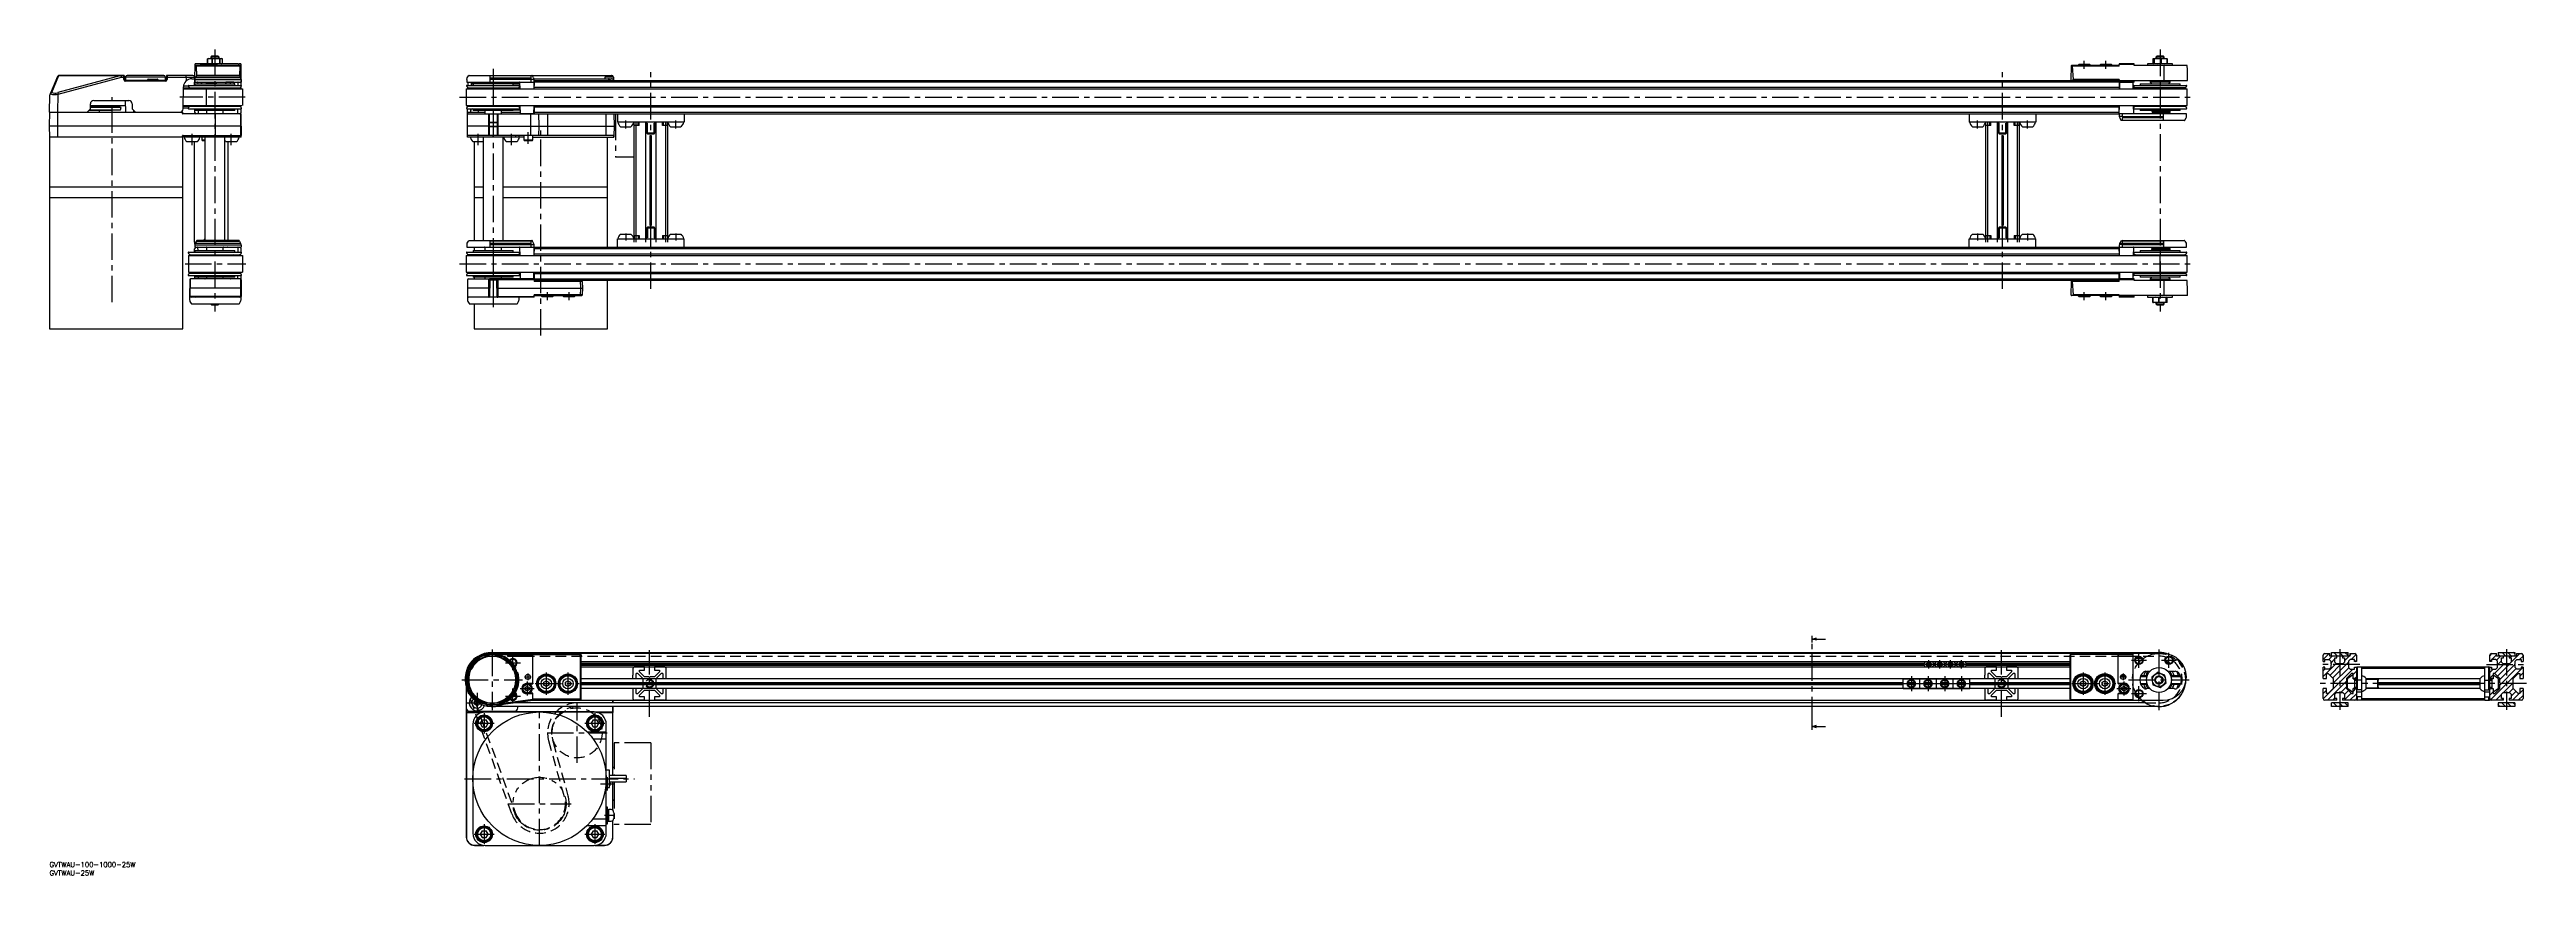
# Model space of a CAD drawing. Extents: x 0 to 1486, y -8 to 487.
import ezdxf

# ---------------------------------------------------------------- set-up
doc = ezdxf.new("R2010")
doc.units = 0
doc.header["$LTSCALE"] = 0.5
for name, pattern in [('CENTER', [50.8, 31.75, -6.35, 6.35, -6.35]), ('DASHED', [19.05, 12.7, -6.35]), ('PHANTOM', [63.5, 31.75, -6.35, 6.35, -6.35, 6.35, -6.35])]:
    doc.linetypes.add(name, pattern=pattern)
doc.layers.get('0').update_dxf_attribs({"linetype": 'CONTINUOUS'})
for name, color, linetype in [('MSM_CENTER', 1, 'CENTER'), ('MSM_CONTINUOUS', 7, 'CONTINUOUS'), ('MSM_DASHED', 4, 'DASHED'), ('MSM_IMAGINARY', 6, 'PHANTOM'), ('MSM_NARROW', 5, 'CONTINUOUS'), ('MSM_PART_NUMBER', 7, 'CONTINUOUS')]:
    doc.layers.add(name, color=color, linetype=linetype)
doc.styles.get("Standard").update_dxf_attribs({"font": 'txt.shx', "height": 3, "bigfont": 'bigfont.shx'})

msp = doc.modelspace()

# ---------------------------------------------------------------- linework, layer by layer
for centre, radius, start, end in [((300.5, 124.5), 10.5, 177.6492, 180.3855), ((299.8, 124.5), 9.77, 177.5518, 180.4828), ((283, 123.5), 7.02, 357.9588, 2.0413), ((1265.5, 109.5), 16.2, 68.465, 90)]:
    msp.add_arc(centre, radius, start, end)
at = {"layer": 'MSM_CENTER'}
for p, q in [((99.2, 487.2), (99.2, 330.2)), ((266.2, 475.7), (266.2, 330.7)), ((1220.7, 475.7), (1220.7, 480.4)), ((1233.7, 475.7), (1233.7, 480.4)), ((1266.2, 487.2), (1266.2, 330.2)), ((360.7, 343.7), (360.7, 473.7)), ((1171.7, 343.7), (1171.7, 473.7)), ((37.6, 335.7), (37.6, 458.7)), ((117.4, 458.7), (78.2, 458.7)), ((246, 458.7), (1286.4, 458.7)), ((85.5, 429.9), (85.5, 436.7)), ((109, 429.9), (109, 436.7)), ((257.1, 429.9), (257.1, 436.7)), ((277.2, 429.9), (277.2, 436.7)), ((287.2, 430.7), (287.2, 437.7)), ((294.7, 315.7), (294.7, 438.7)), ((345.7, 439.9), (345.7, 444.7)), ((375.7, 439.9), (375.7, 444.7)), ((1156.7, 439.9), (1156.7, 444.7)), ((1186.7, 439.9), (1186.7, 444.7)), ((345.7, 377), (345.7, 372.7)), ((375.7, 377), (375.7, 372.7)), ((1156.7, 377), (1156.7, 372.7)), ((1186.7, 377), (1186.7, 372.7)), ((81.3, 358.7), (117.7, 358.7)), ((246, 358.7), (1286.4, 358.7)), ((298.7, 336.9), (298.7, 341.7)), ((311.7, 336.9), (311.7, 341.7)), ((1220.7, 336.9), (1220.7, 341.7)), ((1233.7, 336.9), (1233.7, 341.7)), ((265.5, 127.4), (265.5, 91)), ((273.5, 119.5), (282.5, 119.5)), ((278, 115), (278, 124)), ((360, 87), (360, 127)), ((1057.5, 83.3), (1057.5, 131.7)), ((1127.5, 116), (1127.5, 121)), ((1134, 116), (1134, 121)), ((1140.5, 116), (1140.5, 121)), ((1147, 116), (1147, 121)), ((1171, 87), (1171, 127)), ((1249, 121), (1258, 121)), ((1253.5, 116.5), (1253.5, 125.5)), ((1265.5, 127.4), (1265.5, 91)), ((1267, 121), (1276, 121)), ((1271.5, 116.5), (1271.5, 125.5)), ((1374, 127.7), (1374, 91.3)), ((1474, 127.7), (1474, 91.3)), ((247.3, 109.2), (283.7, 109.2)), ((285, 111), (289, 111)), ((286.5, 108.2), (286.5, 99.8)), ((287, 113), (287, 109)), ((291.3, 107), (317.7, 107)), ((298, 113.7), (298, 100.3)), ((311, 113.7), (311, 100.3)), ((1112.5, 107), (1121.5, 107)), ((1117, 111.5), (1117, 102.5)), ((1122.5, 107), (1131.5, 107)), ((1130, 118.5), (1125, 118.5)), ((1127, 111.5), (1127, 102.5)), ((1136.5, 118.5), (1131.5, 118.5)), ((1132.5, 107), (1141.5, 107)), ((1137, 111.5), (1137, 102.5)), ((1143, 118.5), (1138, 118.5)), ((1142.5, 107), (1151.5, 107)), ((1149.5, 118.5), (1144.5, 118.5)), ((1147, 111.5), (1147, 102.5)), ((1213.3, 107), (1239.7, 107)), ((1220, 113.7), (1220, 100.3)), ((1233, 113.7), (1233, 100.3)), ((1242, 111), (1246, 111)), ((1244, 113), (1244, 109)), ((1244.5, 108.2), (1244.5, 99.8)), ((1247.3, 109.2), (1283.7, 109.2)), ((1253.5, 96.5), (1253.5, 105.5)), ((1386, 118.5), (1362, 118.5)), ((1486, 107), (1362, 107)), ((1462, 118.5), (1486, 118.5)), ((250.5, 95.5), (262.5, 95.5)), ((256.5, 101.5), (256.5, 89.5)), ((260.7, 89.2), (260.7, 77.2)), ((273.5, 99.5), (282.5, 99.5)), ((278, 95), (278, 104)), ((282.3, 104), (290.7, 104)), ((294, 10), (294, 90)), ((316.5, 59.5), (316.5, 95.5)), ((327.2, 89.2), (327.2, 77.2)), ((1240.3, 104), (1248.7, 104)), ((1249, 101), (1258, 101)), ((254.7, 83.2), (266.7, 83.2)), ((298.5, 77.5), (334.5, 77.5)), ((321.2, 83.2), (333.2, 83.2)), ((249, 50), (351, 50)), ((330.5, 47), (338.5, 47)), ((334.5, 51), (334.5, 43)), ((275.1, 35), (312.9, 35)), ((254.7, 16.7), (266.7, 16.7)), ((260.7, 22.7), (260.7, 10.7)), ((321.2, 16.7), (333.2, 16.7)), ((327.2, 22.7), (327.2, 10.7)), ((339, 28), (333, 28))]:
    msp.add_line(p, q, dxfattribs=at)
at = {"layer": 'MSM_CONTINUOUS'}
for p, q in [((87.2, 478.2), (87, 469.2)), ((113.3, 478.7), (87.7, 478.7)), ((114.4, 477.7), (87.7, 477.7)), ((114.2, 477.2), (87.9, 477.2)), ((87.9, 477.2), (88.1, 471.4)), ((90.8, 477.9), (90.8, 478.7)), ((91, 477.9), (91, 478.5)), ((97, 478.5), (91, 478.5)), ((93.9, 478.4), (100.2, 478.4)), ((95.2, 481.9), (94.7, 481.7)), ((94.7, 481.7), (96.1, 481.9)), ((94.7, 481.7), (94.7, 478.8)), ((94.7, 481.7), (94.7, 481.7)), ((94.7, 478.8), (94.7, 481.7)), ((95.2, 478.7), (94.7, 478.8)), ((94.7, 478.8), (96.1, 478.7)), ((94.7, 478.8), (94.7, 478.8)), ((95.2, 481.9), (103.2, 481.9)), ((96.1, 481.9), (97.5, 481.7)), ((96.1, 478.7), (97.5, 478.8)), ((97.2, 483.2), (96.7, 482.7)), ((96.7, 482.7), (96.7, 481.9)), ((101.7, 482.7), (96.7, 482.7)), ((97, 478.5), (97, 478.4)), ((101.2, 483.2), (97.2, 483.2)), ((97.5, 478.8), (97.5, 481.7)), ((97.6, 481.7), (97.5, 481.7)), ((97.6, 478.8), (97.5, 478.8)), ((97.6, 481.7), (99.8, 481.9)), ((97.6, 481.7), (97.6, 478.8)), ((97.6, 478.8), (99.8, 478.7)), ((99.8, 481.9), (102.1, 481.7)), ((99.8, 478.7), (102.1, 478.8)), ((101.7, 482.7), (101.2, 483.2)), ((101.7, 481.9), (101.7, 482.7)), ((102.1, 481.7), (103, 481.9)), ((102.1, 478.8), (102.1, 481.7)), ((102.1, 481.7), (102.1, 481.7)), ((102.1, 481.7), (102.1, 478.8)), ((102.1, 478.8), (102.1, 478.8)), ((102.1, 478.8), (103, 478.7)), ((103, 481.9), (103.8, 481.7)), ((103, 478.7), (103.8, 478.8)), ((103.8, 481.7), (103.2, 481.9)), ((103.2, 478.7), (103.8, 478.8)), ((103.8, 478.8), (103.8, 481.7)), ((114.4, 478.7), (113.8, 478.7)), ((114.2, 477.2), (113.9, 471.4)), ((114.9, 477.2), (114.9, 478.2)), ((115, 468.7), (114.9, 477.2)), ((1212.8, 477.2), (1212.7, 469.2)), ((1241.7, 477.7), (1213.3, 477.7)), ((1241.7, 477.2), (1213.5, 477.2)), ((1213.5, 477.2), (1214, 469.2)), ((1217.6, 478.4), (1223.8, 478.4)), ((1230.6, 478.4), (1236.8, 478.4)), ((1250.7, 478.7), (1241.7, 478.7)), ((1241.7, 478.7), (1241.7, 478.2)), ((1241.7, 477.2), (1241.7, 478.2)), ((1250.7, 478.2), (1241.7, 478.2)), ((1250.7, 477.7), (1250.7, 478.7)), ((1282.5, 477.7), (1250.7, 477.7)), ((1258.7, 478.7), (1258.7, 477.7)), ((1273.7, 478.7), (1258.7, 478.7)), ((1261.9, 481.7), (1262.2, 481.9)), ((1261.9, 481.7), (1261.9, 478.8)), ((1261.9, 478.8), (1262.2, 478.7)), ((1262.2, 481.9), (1262.6, 481.7)), ((1262.2, 481.9), (1270.2, 481.9)), ((1262.2, 478.7), (1262.6, 478.8)), ((1262.6, 481.7), (1264.8, 481.9)), ((1262.6, 481.7), (1262.6, 478.8)), ((1262.6, 481.7), (1262.6, 481.7)), ((1262.6, 478.8), (1262.6, 481.7)), ((1262.6, 478.8), (1262.6, 478.8)), ((1262.6, 478.8), (1264.8, 478.7)), ((1264.2, 483.2), (1263.7, 482.7)), ((1263.7, 482.7), (1263.7, 481.9)), ((1268.7, 482.7), (1263.7, 482.7)), ((1268.2, 483.2), (1264.2, 483.2)), ((1264.8, 481.9), (1266.9, 481.7)), ((1264.8, 478.7), (1266.9, 478.8)), ((1266.9, 481.7), (1268.7, 481.9)), ((1266.9, 478.8), (1266.9, 481.7)), ((1266.9, 481.7), (1266.9, 481.7)), ((1266.9, 481.7), (1266.9, 478.8)), ((1266.9, 478.8), (1266.9, 478.8)), ((1266.9, 478.8), (1268.7, 478.7)), ((1268.7, 482.7), (1268.2, 483.2)), ((1268.7, 481.9), (1268.7, 482.7)), ((1268.7, 481.9), (1270.5, 481.7)), ((1268.7, 478.7), (1270.5, 478.8)), ((1268.7, 468.7), (1268.7, 477.7)), ((1270.5, 481.7), (1270.2, 481.9)), ((1270.5, 478.8), (1270.2, 478.7)), ((1270.5, 478.8), (1270.5, 481.7)), ((1270.5, 481.7), (1270.5, 481.7)), ((1270.5, 481.7), (1270.5, 478.8)), ((1270.5, 478.8), (1270.5, 478.8)), ((1273.7, 477.7), (1273.7, 478.7)), ((1282.6, 475), (1282.5, 477.7)), ((0.2, 459.9), (0.6, 460.7)), ((0.3, 460.3), (0.6, 461)), ((4.8, 471.1), (0.6, 461)), ((1.3, 461.5), (5.5, 471.6)), ((42.9, 471.6), (5, 461.4)), ((5, 461.4), (5.2, 460.5)), ((5.2, 460.5), (43.2, 470.7)), ((5.5, 471.6), (42.9, 471.6)), ((44.5, 471.7), (5.7, 471.7)), ((43.2, 471.7), (43.2, 470.7)), ((43.2, 470.7), (45, 470.7)), ((44.5, 469.2), (44.5, 471.7)), ((44.5, 469.2), (45, 469.2)), ((45, 471.2), (45, 470.7)), ((45, 469.2), (45, 470.7)), ((45.6, 470.7), (45.5, 468.7)), ((69.5, 468.7), (45.5, 468.7)), ((45.5, 468.7), (45.5, 468.2)), ((69.5, 468.2), (45.5, 468.2)), ((69.5, 470.7), (45.6, 470.7)), ((68.5, 471.7), (46.6, 471.7)), ((59, 469.2), (59, 469.3)), ((59.2, 469.5), (64.8, 469.5)), ((65, 469.2), (65, 469.3)), ((69.5, 468.7), (69.5, 470.7)), ((69.5, 468.2), (69.5, 468.7)), ((70.1, 471.2), (70, 469.2)), ((70, 469.2), (70.5, 469.2)), ((70.1, 470.7), (87, 470.7)), ((70.6, 471.7), (70.5, 469.2)), ((86, 471.7), (70.6, 471.7)), ((80.1, 451.7), (80.3, 464.8)), ((83.3, 465.2), (80.3, 465.2)), ((80.3, 464.2), (114.7, 464.2)), ((80.3, 463.7), (115.7, 463.7)), ((82.1, 468.5), (82, 471.7)), ((82.5, 463.7), (82.5, 464.2)), ((83.4, 465.7), (115, 465.7)), ((83.7, 463.7), (83.7, 464.2)), ((83.9, 464.2), (83.9, 463.7)), ((84.5, 464.2), (84.5, 464.2)), ((85.2, 464.2), (85.2, 463.7)), ((85.3, 469.7), (87, 469.7)), ((87, 470.7), (87, 469.7)), ((87, 469.2), (87, 468.7)), ((87, 468.7), (87, 468.2)), ((87, 465.7), (87, 467.7)), ((87.2, 469.2), (87.1, 467.7)), ((87.1, 467.7), (114.9, 467.7)), ((87.2, 469.2), (114.9, 469.2)), ((87.2, 466.7), (87.2, 465.7)), ((87.2, 466.7), (111.2, 466.7)), ((88.1, 471.4), (87.4, 470.2)), ((114.6, 470.2), (87.4, 470.2)), ((87.8, 464.2), (87.8, 463.7)), ((88.1, 471.4), (113.9, 471.4)), ((113.5, 471.7), (88.6, 471.7)), ((91.4, 467.5), (89, 467.5)), ((89.1, 466.7), (89, 467.5)), ((89.5, 467.7), (89.5, 467.5)), ((91.5, 464.2), (91.5, 463.7)), ((94, 467.7), (94, 466.7)), ((94, 463.7), (94, 453.7)), ((94.1, 466.7), (94.1, 467.3)), ((94.1, 466.7), (94.1, 467.3)), ((94.3, 467.5), (99.7, 467.5)), ((94.5, 467.7), (94.5, 467.5)), ((95, 467.7), (94.8, 467.5)), ((99.2, 467.5), (99, 467.7)), ((99.5, 467.5), (99.5, 467.7)), ((99.9, 467.3), (99.9, 466.7)), ((100, 466.7), (100, 467.7)), ((100, 466.7), (100, 467.3)), ((110.5, 467.6), (105.7, 467.6)), ((105.7, 466.7), (105.7, 467.6)), ((105.8, 467.6), (105.8, 466.7)), ((106.8, 467.7), (106.8, 467.6)), ((107, 467.7), (107, 467.6)), ((107, 467.7), (107, 467.7)), ((110, 467.7), (107, 467.7)), ((107, 463.7), (107, 464.2)), ((108.5, 466.7), (108.5, 467.6)), ((110, 467.6), (110, 467.7)), ((110, 467.7), (110, 467.7)), ((110.2, 467.6), (110.2, 467.7)), ((113, 467.5), (110.6, 467.5)), ((110.7, 463.7), (110.7, 464.2)), ((111.2, 465.7), (111.2, 466.7)), ((112.5, 467.7), (112.5, 467.5)), ((113, 467.5), (113, 465.7)), ((113.3, 463.7), (113.3, 464.2)), ((113.9, 471.4), (114.6, 470.2)), ((114.6, 463.7), (114.6, 464.2)), ((114.7, 464.2), (114.7, 463.7)), ((114.9, 469.2), (114.9, 467.7)), ((114.9, 464.7), (115, 464.7)), ((115, 468.7), (115, 468.2)), ((115, 465.7), (115, 467.7)), ((115, 464.7), (115, 464.9)), ((115.7, 463.7), (115.7, 453.7)), ((250, 463.7), (250, 453.7)), ((250, 463.7), (1282.4, 463.7)), ((250.3, 469.2), (250.6, 470.2)), ((250.3, 469.3), (250.3, 467.7)), ((250.3, 467.7), (290.7, 467.7)), ((250.4, 465.7), (282, 465.7)), ((250.6, 470.2), (251.3, 471.4)), ((250.8, 464.2), (250.8, 463.7)), ((250.8, 464.2), (282.3, 464.2)), ((251, 467.7), (251, 465.7)), ((251, 464.2), (251, 464.4)), ((251.8, 471.7), (337.3, 471.7)), ((252.1, 464.2), (252.1, 463.7)), ((253.3, 467.7), (253, 465.7)), ((253, 467.7), (253, 465.7)), ((254, 467.7), (254, 466.7)), ((282.2, 466.7), (254, 466.7)), ((254.2, 466.7), (254.2, 465.7)), ((254.8, 464.2), (254.8, 463.7)), ((258.5, 464.2), (258.5, 463.7)), ((264.2, 471.7), (264.2, 467.7)), ((289.7, 471.4), (264.2, 471.4)), ((264.2, 470.2), (288.7, 470.2)), ((288.7, 469.2), (264.2, 469.2)), ((266.2, 467.7), (266.2, 453.7)), ((273.9, 463.7), (273.9, 464.2)), ((277.6, 463.7), (277.6, 464.2)), ((278.2, 465.7), (278.2, 466.7)), ((282.2, 466.4), (278.2, 466.4)), ((280.3, 463.7), (280.3, 464.2)), ((281.6, 463.7), (281.6, 464.2)), ((281.9, 464.9), (282.2, 464.9)), ((290.7, 467.5), (282.2, 467.5)), ((282.3, 463.7), (282.2, 467.5)), ((282.7, 467.7), (282.7, 467.5)), ((288.7, 471.7), (288.7, 470.2)), ((288.7, 470.2), (288.7, 469.2)), ((288.7, 469.2), (288.7, 467.7)), ((290.4, 470.2), (289.7, 471.4)), ((290.2, 467.7), (290.2, 467.5)), ((290.3, 470.2), (290.4, 470.2)), ((290.4, 470.2), (290.7, 469.2)), ((290.6, 469.7), (337.1, 469.7)), ((290.7, 467.5), (290.6, 463.7)), ((290.7, 467.7), (290.7, 469.2)), ((290.7, 468.7), (1282.7, 468.7)), ((290.7, 463.7), (290.7, 468.7)), ((290.7, 467.7), (290.7, 467.7)), ((290.7, 467.7), (290.7, 467.7)), ((1250.7, 467.7), (290.7, 467.7)), ((290.7, 466.7), (290.7, 466.7)), ((290.7, 464.7), (1241.7, 464.7)), ((333.3, 471.7), (333.3, 470.7)), ((333.4, 469.7), (333.3, 470.7)), ((335.4, 469.7), (335.4, 468.7)), ((338.3, 470.7), (338.4, 468.7)), ((1241.7, 469.2), (1214, 469.2)), ((1241.7, 469.2), (1241.7, 467.7)), ((1241.7, 468.7), (1241.7, 463.7)), ((1241.7, 468.2), (1250.7, 468.2)), ((1242, 463.7), (1242, 467.5)), ((1249.9, 467.5), (1242, 467.5)), ((1249.9, 467.5), (1249.9, 463.7)), ((1250.4, 465.7), (1282, 465.7)), ((1250.7, 467.7), (1250.7, 468.7)), ((1250.7, 464.2), (1250.7, 463.7)), ((1281.7, 464.2), (1250.7, 464.2)), ((1251.5, 464.2), (1251.5, 463.7)), ((1253.7, 464.2), (1253.7, 463.7)), ((1254.2, 466.7), (1254.2, 465.7)), ((1254.2, 466.7), (1278.2, 466.7)), ((1257, 464.2), (1257, 463.7)), ((1260.2, 468.7), (1260.2, 467.7)), ((1260.2, 467.7), (1261.2, 466.7)), ((1272.2, 467.7), (1260.2, 467.7)), ((1266.2, 463.7), (1266.2, 453.7)), ((1271.2, 466.7), (1272.2, 467.7)), ((1272.2, 467.7), (1272.2, 468.7)), ((1272.4, 463.7), (1272.4, 464.2)), ((1276.4, 463.7), (1276.4, 464.2)), ((1278.2, 465.7), (1278.2, 466.7)), ((1279.4, 463.7), (1279.4, 464.2)), ((1281.3, 463.7), (1281.3, 464.2)), ((1281.7, 463.7), (1281.7, 464.2)), ((1282.4, 453.7), (1282.4, 463.7)), ((1282.7, 468.7), (1282.6, 475)), ((0, 449.7), (0.2, 459.9)), ((0, 441.2), (0.2, 449.7)), ((0, 449.7), (79.7, 449.7)), ((0.2, 459.9), (0.3, 460.3)), ((5, 449.7), (5.2, 460.5)), ((5, 434.7), (5, 449.7)), ((22.5, 449.7), (24.5, 451.7)), ((37, 450.7), (23.5, 450.7)), ((23.8, 451), (42.6, 451)), ((24.5, 451.7), (24.5, 454.7)), ((24.5, 453.7), (45.4, 453.7)), ((40.5, 453.2), (24.5, 453.2)), ((43, 452.5), (24.5, 452.5)), ((26.5, 456.7), (47.5, 456.7)), ((30, 449.7), (30, 450.7)), ((32.7, 453.2), (32.7, 453.7)), ((36.4, 453.2), (36.4, 453.7)), ((37, 450.7), (37, 451)), ((39.1, 453.2), (39.1, 453.7)), ((40.4, 453.2), (40.4, 453.7)), ((43, 452.5), (40.5, 453.2)), ((42.6, 451), (43, 452.5)), ((45.4, 456.7), (45.5, 449.7)), ((49.5, 454.7), (49.5, 451.7)), ((49.5, 451.7), (51.5, 449.7)), ((50.6, 449.7), (50.6, 450.6)), ((79.7, 448.9), (79.6, 449.7)), ((79.7, 448.9), (79.9, 448.9)), ((79.9, 448.9), (79.9, 449.5)), ((114.9, 448.7), (80, 448.7)), ((80.1, 453.7), (115.4, 453.7)), ((80.1, 453.2), (114.7, 453.2)), ((80.1, 452.2), (83.3, 452.2)), ((82.5, 453.2), (82.5, 453.7)), ((83.4, 451.7), (115, 451.7)), ((83.7, 453.2), (83.7, 453.7)), ((83.9, 453.7), (83.9, 453.2)), ((84.5, 453.2), (84.5, 453.2)), ((85.2, 453.7), (85.2, 453.2)), ((87, 451.7), (87, 449.7)), ((87.2, 451.7), (87.2, 450.7)), ((111.2, 450.7), (87.2, 450.7)), ((87.8, 453.7), (87.8, 453.2)), ((89.4, 448.9), (89.3, 450.7)), ((89.4, 448.9), (93.4, 448.9)), ((91.5, 453.7), (91.5, 453.2)), ((92.4, 448.7), (92.4, 448.9)), ((94.2, 450.7), (94.2, 448.7)), ((99.5, 434.7), (99.5, 448.7)), ((104.2, 448.7), (104.2, 450.7)), ((107, 453.2), (107, 453.7)), ((108.7, 448.9), (112.7, 448.9)), ((109.7, 448.9), (109.7, 448.7)), ((110.7, 453.2), (110.7, 453.7)), ((111.2, 450.7), (111.2, 451.7)), ((112.8, 451.7), (112.7, 448.9)), ((113.3, 453.2), (113.3, 453.7)), ((114.6, 453.2), (114.6, 453.7)), ((114.7, 453.7), (114.7, 453.2)), ((114.8, 441.2), (114.7, 448.7)), ((114.8, 441.2), (114.7, 448.7)), ((115, 452.7), (114.9, 452.7)), ((114.9, 447.8), (114.9, 448.7)), ((115, 441.2), (114.9, 448.7)), ((115, 452.4), (115, 452.7)), ((115, 449.7), (115, 451.7)), ((250, 453.7), (1282.4, 453.7)), ((250.4, 451.7), (282, 451.7)), ((250.7, 449.7), (250.7, 451.7)), ((250.7, 449.7), (261.2, 449.7)), ((250.7, 441.2), (250.8, 448.7)), ((250.8, 453.7), (250.8, 453.2)), ((250.8, 452.9), (250.8, 453.7)), ((250.8, 453.2), (282.5, 453.2)), ((250.8, 448.9), (250.8, 449.7)), ((250.8, 449.7), (251, 449.5)), ((250.8, 448.9), (251, 448.9)), ((250.8, 448.7), (1241.7, 448.7)), ((251, 448.9), (251, 449.5)), ((252.1, 453.7), (252.1, 453.2)), ((252.7, 449.7), (252.7, 451.7)), ((254.2, 451.7), (254.2, 450.7)), ((278.2, 450.7), (254.2, 450.7)), ((254.8, 453.7), (254.8, 453.2)), ((255.2, 453.2), (255.2, 453.2)), ((257.1, 450.7), (257.1, 449.7)), ((258.5, 453.7), (258.5, 453.2)), ((261.2, 450.7), (261.2, 448.7)), ((263.5, 441.2), (263.5, 448.7)), ((263.7, 435.7), (263.7, 448.7)), ((263.9, 435.7), (263.9, 448.7)), ((268.5, 448.7), (268.5, 435.7)), ((268.7, 435.7), (268.7, 448.7)), ((268.9, 448.7), (268.9, 435.7)), ((271.2, 448.7), (271.2, 450.7)), ((271.2, 449.7), (282.5, 449.7)), ((273.9, 453.2), (273.9, 453.7)), ((277.6, 453.2), (277.6, 453.7)), ((278.2, 450.7), (278.2, 451.7)), ((278.2, 451), (282.5, 451)), ((280.3, 453.2), (280.3, 453.7)), ((281.6, 453.2), (281.6, 453.7)), ((282.5, 452.5), (281.9, 452.5)), ((282.5, 448.9), (282.4, 453.7)), ((282.5, 448.9), (290.4, 448.9)), ((288.7, 435.7), (288.7, 448.7)), ((290.5, 453.7), (290.4, 448.9)), ((290.4, 449.7), (1241.7, 449.7)), ((290.7, 453.7), (290.7, 448.7)), ((1241.7, 452.7), (290.7, 452.7)), ((293.7, 441.2), (293.6, 448.7)), ((298.7, 448.7), (298.7, 435.7)), ((333.7, 448.7), (333.7, 435.7)), ((338.6, 448.7), (338.7, 441.2)), ((340.7, 448.7), (340.7, 443.7)), ((380.7, 448.7), (380.7, 443.7)), ((1151.7, 448.7), (1151.7, 443.7)), ((1191.7, 448.7), (1191.7, 443.7)), ((1241.7, 448.7), (1241.8, 453.7)), ((1241.7, 448.7), (1241.7, 453.7)), ((1241.7, 448.9), (1250.2, 448.9)), ((1241.7, 448.7), (1241.7, 448.7)), ((1241.7, 448.7), (1241.7, 447.1)), ((1282.1, 448.7), (1241.7, 448.7)), ((1242, 446.2), (1242.7, 444.9)), ((1242.2, 448.7), (1242.2, 448.9)), ((1243.7, 447.1), (1243.7, 448.7)), ((1243.7, 447.1), (1268.2, 447.1)), ((1243.7, 447.1), (1243.7, 446.2)), ((1268.2, 446.2), (1243.7, 446.2)), ((1243.7, 444.7), (1243.7, 446.2)), ((1249.7, 448.7), (1249.7, 448.9)), ((1250.1, 453.7), (1250.2, 448.9)), ((1250.4, 451.7), (1282, 451.7)), ((1250.7, 453.7), (1250.7, 453.2)), ((1250.7, 453.2), (1281.7, 453.2)), ((1251.5, 453.7), (1251.5, 453.2)), ((1253.7, 453.7), (1253.7, 453.2)), ((1254.2, 451.7), (1254.2, 450.7)), ((1278.2, 450.7), (1254.2, 450.7)), ((1257, 453.7), (1257, 453.2)), ((1261.5, 450.6), (1261.2, 450.4)), ((1261.4, 450.1), (1261.2, 450.4)), ((1261.4, 450.2), (1261.4, 449.4)), ((1261.4, 450.2), (1272.2, 450.2)), ((1261.4, 449.4), (1272.2, 449.4)), ((1261.5, 450.7), (1262.5, 450.5)), ((1261.5, 450.7), (1263.5, 450.2)), ((1261.5, 450.6), (1263.1, 450.2)), ((1262.2, 450.7), (1262.2, 450.6)), ((1262.2, 450.2), (1262.4, 450.4)), ((1262.2, 450.3), (1262.7, 450.3)), ((1262.2, 450.3), (1262.3, 450.2)), ((1262.2, 449.4), (1262.2, 448.7)), ((1262.5, 450.5), (1263.7, 450.2)), ((1263.3, 450.3), (1267.9, 450.3)), ((1263.9, 450.2), (1264.3, 450.3)), ((1264.7, 450.2), (1265.3, 450.3)), ((1265.3, 450.2), (1265.9, 450.3)), ((1270.1, 450.7), (1267.3, 450.2)), ((1270.1, 450.6), (1267.8, 450.2)), ((1268, 450.2), (1269.3, 450.4)), ((1268.2, 450.2), (1268.4, 450.2)), ((1268.2, 444.7), (1268.2, 448.7)), ((1268.4, 450.3), (1268.8, 450.2)), ((1268.6, 450.3), (1269.7, 450.3)), ((1269.3, 450.4), (1270.1, 450.6)), ((1269.3, 450.4), (1270, 450.2)), ((1269.5, 450.3), (1269.9, 450.2)), ((1270.2, 450.7), (1270.2, 450.7)), ((1270.2, 448.7), (1270.2, 449.4)), ((1272.2, 449.4), (1272.2, 450.2)), ((1272.4, 453.2), (1272.4, 453.7)), ((1276.4, 453.2), (1276.4, 453.7)), ((1278.2, 450.7), (1278.2, 451.7)), ((1279.4, 453.2), (1279.4, 453.7)), ((1281.1, 444.9), (1281.8, 446.2)), ((1281.3, 453.2), (1281.3, 453.7)), ((1281.7, 453.2), (1281.7, 453.7)), ((1282.1, 447.1), (1282.1, 448.7)), ((114.8, 441.2), (0, 441.2)), ((0.1, 434.7), (0, 441.2)), ((0, 434.7), (0, 319.7)), ((80, 434.7), (0, 434.7)), ((79.7, 434.7), (79.7, 435.5)), ((79.7, 435.5), (79.9, 435.5)), ((79.9, 434.9), (79.9, 435.5)), ((80, 319.7), (80, 434.7)), ((80.1, 435.7), (115, 435.7)), ((80.5, 434.7), (80.5, 435.7)), ((115, 434.7), (80.5, 434.7)), ((88.7, 431.9), (82.4, 431.9)), ((82.5, 434.7), (82.5, 435.7)), ((87, 371.7), (87, 431.9)), ((91.3, 434.7), (91.3, 433)), ((91.3, 433), (91.6, 432.7)), ((91.3, 433), (93.2, 433)), ((91.6, 432.7), (93.2, 432.7)), ((93.2, 434.7), (93.2, 372.7)), ((105.2, 372.7), (105.2, 434.7)), ((112.2, 431.9), (105.9, 431.9)), ((107, 431.9), (107, 372.7)), ((114.7, 435.7), (114.8, 441.2)), ((114.7, 435.7), (114.8, 441.2)), ((114.8, 441.2), (115, 441.2)), ((115, 441.2), (114.9, 435.7)), ((115, 434.7), (115, 435.7)), ((263.7, 441.2), (250.7, 441.2)), ((250.8, 435.7), (250.7, 441.2)), ((250.7, 434.7), (250.7, 435.7)), ((338.6, 435.7), (250.7, 435.7)), ((284.5, 434.7), (250.7, 434.7)), ((260.2, 431.9), (254.1, 431.9)), ((254.7, 431.9), (254.7, 372.7)), ((260.2, 434.7), (260.2, 372.7)), ((263.5, 435.7), (263.5, 441.2)), ((268.7, 443.4), (263.7, 443.4)), ((263.7, 441), (268.7, 441)), ((268.5, 443.2), (263.9, 443.2)), ((263.9, 441.2), (268.5, 441.2)), ((266.2, 434.7), (266.2, 435.7)), ((268.7, 441.2), (338.7, 441.2)), ((272.2, 372.7), (272.2, 434.7)), ((280.3, 431.9), (274.1, 431.9)), ((279.7, 434.7), (279.7, 435.7)), ((281.7, 434.7), (281.7, 435.7)), ((284.5, 435.7), (284.5, 433)), ((284.5, 433), (284.7, 432.7)), ((284.5, 433), (290, 433)), ((284.7, 432.7), (289.7, 432.7)), ((289.7, 432.7), (290, 433)), ((290, 433), (290, 435.7)), ((290, 434.7), (338.6, 434.7)), ((293.6, 435.7), (293.7, 441.2)), ((334.7, 368.7), (334.7, 434.7)), ((338.4, 435.5), (338.4, 434.9)), ((338.4, 435.5), (338.6, 435.5)), ((338.4, 434.9), (338.6, 434.7)), ((338.7, 441.2), (338.6, 435.5)), ((338.6, 435.5), (338.6, 434.7)), ((380.7, 443.7), (340.7, 443.7)), ((342.6, 440.9), (348.8, 440.9)), ((350.7, 371.7), (350.7, 443.7)), ((351.7, 443.7), (351.7, 371.7)), ((357.7, 371.7), (357.7, 443.7)), ((360.2, 435.7), (360.2, 381.7)), ((360.7, 435.7), (360.7, 381.7)), ((361.2, 381.7), (361.2, 435.7)), ((363.7, 443.7), (363.7, 371.7)), ((369.7, 371.7), (369.7, 443.7)), ((370.7, 443.7), (370.7, 371.7)), ((372.6, 440.9), (378.8, 440.9)), ((1191.7, 443.7), (1151.7, 443.7)), ((1153.6, 440.9), (1159.8, 440.9)), ((1161.7, 371.7), (1161.7, 443.7)), ((1162.7, 443.7), (1162.7, 371.7)), ((1168.7, 371.7), (1168.7, 443.7)), ((1171.2, 435.7), (1171.2, 381.7)), ((1171.7, 435.7), (1171.7, 381.7)), ((1172.2, 381.7), (1172.2, 435.7)), ((1174.7, 443.7), (1174.7, 371.7)), ((1180.7, 371.7), (1180.7, 443.7)), ((1181.7, 443.7), (1181.7, 371.7)), ((1183.6, 440.9), (1189.8, 440.9)), ((1242.7, 444.9), (1268.2, 444.9)), ((1280.6, 444.7), (1243.1, 444.7)), ((80, 404.7), (0, 404.7)), ((260.2, 404.7), (254.7, 404.7)), ((334.7, 404.7), (272.2, 404.7)), ((80, 398.2), (0, 398.2)), ((260.2, 398.2), (254.7, 398.2)), ((334.7, 398.2), (272.2, 398.2)), ((87, 371.7), (87.1, 369.2)), ((87, 371.7), (87.7, 371.7)), ((88.1, 372.4), (87.4, 371.2)), ((88.1, 372.4), (113.9, 372.4)), ((113.5, 372.7), (88.6, 372.7)), ((113.9, 372.4), (114.6, 371.2)), ((250.6, 371.2), (251.3, 372.4)), ((251.8, 372.7), (289.3, 372.7)), ((264.2, 372.7), (264.2, 368.7)), ((289.7, 372.4), (264.2, 372.4)), ((288.7, 372.7), (288.7, 371.2)), ((290.4, 371.2), (289.7, 372.4)), ((340.7, 368.7), (340.7, 373.7)), ((340.7, 373.7), (380.7, 373.7)), ((348.8, 376.4), (342.6, 376.4)), ((378.8, 376.4), (372.6, 376.4)), ((380.7, 368.7), (380.7, 373.7)), ((1151.7, 368.7), (1151.7, 373.7)), ((1151.7, 373.7), (1191.7, 373.7)), ((1159.8, 376.4), (1153.6, 376.4)), ((1189.8, 376.4), (1183.6, 376.4)), ((1191.7, 368.7), (1191.7, 373.7)), ((1242.7, 372.4), (1242, 371.2)), ((1268.2, 372.4), (1242.7, 372.4)), ((1243.7, 372.7), (1280.6, 372.7)), ((1243.7, 371.2), (1243.7, 372.7)), ((1268.2, 372.7), (1268.2, 368.7)), ((1268.2, 372.7), (1268.2, 368.7)), ((1281.1, 372.4), (1281.8, 371.2)), ((83.3, 363.7), (83.3, 353.7)), ((83.3, 363.7), (115.7, 363.7)), ((83.4, 365.7), (115, 365.7)), ((83.9, 364.2), (83.9, 363.7)), ((83.9, 364.2), (114.6, 364.2)), ((85.2, 364.2), (85.2, 363.7)), ((87, 365.7), (87, 367.7)), ((87.2, 370.2), (87.1, 368.7)), ((87.1, 369.2), (87.1, 369.2)), ((87.1, 368.7), (114.9, 368.7)), ((87.2, 370.2), (114.9, 370.2)), ((87.2, 366.7), (87.2, 365.7)), ((87.2, 366.7), (111.2, 366.7)), ((87.4, 371.2), (114.6, 371.2)), ((87.8, 364.2), (87.8, 363.7)), ((93.6, 368.5), (89, 368.5)), ((89.1, 366.7), (89, 368.5)), ((89.5, 368.7), (89.5, 368.5)), ((91.5, 364.2), (91.5, 363.7)), ((92.4, 368.7), (92.4, 368.5)), ((94.2, 368.5), (94.2, 366.7)), ((104.2, 366.7), (104.2, 368.5)), ((107, 363.7), (107, 364.2)), ((113, 368.5), (108.5, 368.5)), ((109.7, 368.7), (109.7, 368.5)), ((110.6, 364.2), (110.8, 364.4)), ((110.7, 363.7), (110.7, 364.2)), ((111.2, 365.7), (111.2, 366.7)), ((112.5, 368.7), (112.5, 368.5)), ((113, 368.5), (113, 365.7)), ((113.3, 363.7), (113.3, 364.2)), ((114.6, 363.7), (114.6, 364.2)), ((114.9, 370.2), (114.9, 368.7)), ((114.9, 364.7), (115, 364.7)), ((115, 365.7), (115, 367.7)), ((115, 364.7), (115, 364.9)), ((115.7, 363.7), (115.7, 353.7)), ((250, 363.7), (250, 353.7)), ((250, 363.7), (1282.4, 363.7)), ((250.3, 370.3), (250.3, 368.7)), ((250.3, 368.7), (290.7, 368.7)), ((250.4, 365.7), (282, 365.7)), ((250.8, 364.2), (250.8, 363.7)), ((281.6, 364.2), (250.8, 364.2)), ((252.1, 364.2), (252.1, 363.7)), ((254.2, 366.7), (254.2, 365.7)), ((254.2, 366.7), (278.2, 366.7)), ((254.7, 368.7), (254.7, 366.7)), ((254.8, 364.2), (254.8, 363.7)), ((258.5, 364.2), (258.5, 363.7)), ((261.2, 368.5), (261.2, 366.7)), ((264.2, 371.2), (288.7, 371.2)), ((288.7, 370.2), (264.2, 370.2)), ((266.2, 363.7), (266.2, 353.7)), ((271.2, 366.7), (271.2, 368.5)), ((273.9, 363.7), (273.9, 364.2)), ((277.6, 363.7), (277.6, 364.2)), ((278.2, 365.7), (278.2, 366.7)), ((280.3, 363.7), (280.3, 364.2)), ((281.6, 363.7), (281.6, 364.2)), ((290.7, 368.5), (282.2, 368.5)), ((282.3, 363.7), (282.2, 368.5)), ((282.7, 368.7), (282.7, 368.5)), ((288.7, 371.2), (288.7, 370.2)), ((288.7, 370.2), (288.7, 368.7)), ((290.2, 368.5), (290.2, 368.7)), ((290.3, 371.2), (290.4, 371.2)), ((290.7, 370.2), (290.4, 371.2)), ((290.7, 368.5), (290.6, 363.7)), ((290.7, 368.7), (290.7, 370.2)), ((290.7, 368.7), (290.7, 368.7)), ((290.7, 368.7), (290.7, 368.7)), ((290.7, 368.7), (1241.7, 368.7)), ((290.7, 363.7), (290.7, 368.7)), ((1241.7, 367.7), (290.7, 367.7)), ((290.7, 364.7), (1241.7, 364.7)), ((1241.7, 370.2), (1241.7, 368.7)), ((1241.7, 368.7), (1241.7, 368.7)), ((1241.7, 368.7), (1241.7, 368.7)), ((1241.7, 368.7), (1282.1, 368.7)), ((1241.7, 368.7), (1241.7, 363.7)), ((1241.7, 368.5), (1241.7, 368.7)), ((1250.2, 368.5), (1241.7, 368.5)), ((1241.8, 363.7), (1241.7, 368.5)), ((1242, 371.2), (1268.2, 371.2)), ((1242.2, 368.7), (1242.2, 368.5)), ((1243.7, 368.7), (1243.7, 370.2)), ((1268.2, 370.2), (1243.7, 370.2)), ((1249.7, 368.7), (1249.7, 368.5)), ((1250.2, 368.5), (1250.1, 363.7)), ((1250.4, 365.7), (1282, 365.7)), ((1250.8, 364.2), (1250.8, 363.7)), ((1250.8, 364.2), (1281.6, 364.2)), ((1252.1, 364.2), (1252.1, 363.7)), ((1254.2, 366.7), (1254.2, 365.7)), ((1254.2, 366.7), (1278.2, 366.7)), ((1254.8, 364.2), (1254.8, 363.7)), ((1258.5, 364.2), (1258.5, 363.7)), ((1261.2, 367.7), (1261.2, 367.5)), ((1261.7, 367.7), (1261.2, 367.7)), ((1261.2, 367.7), (1261.4, 367.3)), ((1261.2, 367.5), (1261.4, 367.2)), ((1261.3, 367.7), (1261.3, 368)), ((1272.2, 368), (1261.3, 368)), ((1261.3, 367.2), (1261.3, 367.4)), ((1272.2, 367.2), (1261.3, 367.2)), ((1261.4, 367.3), (1262.1, 367)), ((1261.4, 367.2), (1262.2, 366.9)), ((1261.7, 367.2), (1261.7, 368)), ((1262.1, 367), (1263.4, 366.8)), ((1262.2, 368.7), (1262.2, 368)), ((1262.2, 366.9), (1262.2, 366.7)), ((1262.2, 366.9), (1263.4, 366.7)), ((1262.8, 367.2), (1263.1, 367.1)), ((1262.8, 367.2), (1263.9, 367)), ((1262.9, 367.2), (1263.1, 367.1)), ((1263.1, 367.1), (1263.2, 367.1)), ((1263.2, 367.2), (1263.7, 367.1)), ((1264.8, 367.1), (1263.2, 367.1)), ((1263.4, 366.8), (1265.9, 367.2)), ((1263.4, 366.7), (1265.9, 367.1)), ((1263.4, 366.8), (1263.9, 367)), ((1263.9, 367), (1265.4, 367.2)), ((1265.9, 367.1), (1266.4, 367.2)), ((1269.7, 367.1), (1265.9, 367.1)), ((1266.1, 367.1), (1266.6, 367.2)), ((1266.2, 353.7), (1266.2, 363.7)), ((1266.7, 367.1), (1267.3, 367.2)), ((1269.4, 367.2), (1269.7, 367.1)), ((1269.7, 367.1), (1270.2, 366.9)), ((1269.9, 367.2), (1270.8, 366.9)), ((1270.2, 368), (1270.2, 368.7)), ((1270.9, 367), (1270.2, 367.2)), ((1270.2, 366.7), (1270.2, 366.9)), ((1271.2, 366.7), (1270.2, 366.9)), ((1270.7, 367.2), (1271.1, 367)), ((1270.8, 366.9), (1271.2, 366.7)), ((1271.2, 366.8), (1270.9, 367)), ((1271.1, 367), (1271.2, 366.8)), ((1271.2, 366.7), (1271.2, 366.8)), ((1271.2, 366.7), (1271.2, 366.8)), ((1272.2, 367.2), (1272.2, 368)), ((1273.9, 363.7), (1273.9, 364.2)), ((1277.6, 363.7), (1277.6, 364.2)), ((1278.2, 365.7), (1278.2, 366.7)), ((1280.3, 363.7), (1280.3, 364.2)), ((1281.6, 363.7), (1281.6, 364.2)), ((1282.1, 368.7), (1282.1, 370.3)), ((1282.4, 353.7), (1282.4, 363.7)), ((83.3, 353.7), (115.7, 353.7)), ((83.4, 351.7), (115, 351.7)), ((83.9, 353.7), (83.9, 353.2)), ((83.9, 353.2), (114.6, 353.2)), ((84.1, 349.2), (83.9, 338.7)), ((84.1, 338.9), (84.3, 349.2)), ((84.4, 349.2), (84.3, 344.2)), ((114.8, 344.2), (84.3, 344.2)), ((84.4, 339.2), (84.3, 344.2)), ((114.4, 349.7), (84.6, 349.7)), ((85.2, 353.7), (85.2, 353.2)), ((87, 351.7), (87, 349.7)), ((87.2, 351.7), (87.2, 350.7)), ((111.2, 350.7), (87.2, 350.7)), ((87.8, 353.7), (87.8, 353.2)), ((89.4, 349.9), (89.3, 350.7)), ((89.4, 349.9), (93.4, 349.9)), ((91.5, 353.7), (91.5, 353.2)), ((92.4, 349.7), (92.4, 349.9)), ((94.2, 350.7), (94.2, 349.7)), ((104.2, 349.7), (104.2, 350.7)), ((107, 353.2), (107, 353.7)), ((108.7, 349.9), (112.7, 349.9)), ((109.7, 349.9), (109.7, 349.7)), ((110.7, 353.2), (110.7, 353.7)), ((111.2, 350.7), (111.2, 351.7)), ((112.7, 351.7), (112.7, 349.9)), ((113.3, 353.2), (113.3, 353.7)), ((114.6, 353.2), (114.6, 353.7)), ((114.8, 344.2), (114.7, 349.2)), ((114.7, 349.2), (114.8, 344.2)), ((114.7, 339.2), (114.8, 344.2)), ((114.9, 338.7), (114.8, 349.2)), ((114.8, 344.2), (115, 344.2)), ((115, 352.7), (114.9, 352.7)), ((114.9, 349.2), (115, 344.2)), ((115, 344.2), (114.9, 339.2)), ((115, 352.4), (115, 352.7)), ((115, 349.7), (115, 351.7)), ((115, 340.2), (115, 341.9)), ((250, 353.7), (1282.4, 353.7)), ((250.4, 351.7), (282, 351.7)), ((250.8, 349.2), (250.7, 344.2)), ((250.7, 344.2), (250.8, 339.2)), ((263.7, 344.2), (250.7, 344.2)), ((250.8, 353.7), (250.8, 353.2)), ((250.8, 353.2), (281.6, 353.2)), ((251.3, 349.7), (263.5, 349.7)), ((252.1, 353.7), (252.1, 353.2)), ((254.2, 351.7), (254.2, 350.7)), ((278.2, 350.7), (254.2, 350.7)), ((254.7, 350.7), (254.7, 349.7)), ((254.8, 353.7), (254.8, 353.2)), ((258.5, 353.7), (258.5, 353.2)), ((261.2, 350.7), (261.2, 349.7)), ((263.5, 344.2), (263.5, 349.2)), ((263.5, 349.2), (263.7, 349.2)), ((263.5, 339.2), (263.5, 344.2)), ((263.7, 349.5), (263.7, 339.2)), ((263.7, 349.5), (263.9, 349.5)), ((263.7, 338.9), (263.9, 349.2)), ((263.7, 346.2), (263.8, 346.2)), ((263.8, 342.2), (263.7, 342.2)), ((263.9, 349.5), (263.9, 349.2)), ((264.1, 349.2), (263.9, 338.9)), ((263.9, 349.2), (268.5, 349.2)), ((290.7, 349.7), (264.1, 349.7)), ((268.5, 338.9), (268.3, 349.2)), ((268.5, 349.5), (268.7, 349.5)), ((268.5, 349.5), (268.5, 349.2)), ((268.5, 349.2), (268.7, 338.9)), ((268.6, 346.2), (268.7, 346.2)), ((268.7, 342.2), (268.6, 342.2)), ((268.7, 349.5), (268.7, 349.2)), ((268.7, 349.2), (268.7, 339.2)), ((268.7, 344.2), (319.7, 344.2)), ((268.9, 349.7), (268.9, 338.7)), ((290.7, 349.2), (268.9, 349.2)), ((271.2, 349.7), (271.2, 350.7)), ((273.9, 353.2), (273.9, 353.7)), ((277.6, 353.2), (277.6, 353.7)), ((278.2, 350.7), (278.2, 351.7)), ((280.3, 353.2), (280.3, 353.7)), ((281.6, 353.2), (281.6, 353.7)), ((282.5, 349.9), (282.5, 353.7)), ((282.5, 349.9), (290.4, 349.9)), ((290.4, 353.7), (290.4, 349.9)), ((290.7, 353.7), (290.7, 348.7)), ((1241.7, 352.7), (290.7, 352.7)), ((290.7, 349.7), (1241.7, 349.7)), ((290.7, 349.7), (290.7, 349.2)), ((290.7, 349.2), (290.7, 348.2)), ((1241.7, 348.7), (290.7, 348.7)), ((319.6, 348.2), (290.7, 348.2)), ((318.7, 344.2), (318.6, 348.7)), ((318.6, 339.7), (318.7, 344.2)), ((319.6, 348.2), (319.7, 344.2)), ((319.7, 344.2), (319.6, 340.2)), ((334.7, 319.7), (334.7, 348.7)), ((1212.8, 348.2), (1212.7, 340.2)), ((1241.7, 348.2), (1213.5, 348.2)), ((1213.5, 348.2), (1214, 340.2)), ((1241.7, 348.7), (1241.7, 353.7)), ((1250.7, 349.7), (1241.7, 349.7)), ((1241.7, 348.2), (1241.7, 349.2)), ((1250.7, 349.2), (1241.7, 349.2)), ((1242, 349.9), (1242, 353.7)), ((1242, 349.9), (1249.9, 349.9)), ((1249.9, 353.7), (1249.9, 349.9)), ((1282, 351.7), (1250.4, 351.7)), ((1250.7, 348.7), (1250.7, 349.7)), ((1282.5, 348.7), (1250.7, 348.7)), ((1250.8, 353.7), (1250.8, 353.2)), ((1250.8, 353.2), (1281.6, 353.2)), ((1252.1, 353.7), (1252.1, 353.2)), ((1254.2, 351.7), (1254.2, 350.7)), ((1278.2, 350.7), (1254.2, 350.7)), ((1254.8, 353.7), (1254.8, 353.2)), ((1258.5, 353.7), (1258.5, 353.2)), ((1261.2, 350.7), (1260.2, 349.7)), ((1260.2, 349.7), (1260.2, 348.7)), ((1260.2, 349.7), (1272.2, 349.7)), ((1268.7, 339.7), (1268.7, 348.7)), ((1272.2, 349.7), (1271.2, 350.7)), ((1272.2, 348.7), (1272.2, 349.7)), ((1273.9, 353.2), (1273.9, 353.7)), ((1277.6, 353.2), (1277.6, 353.7)), ((1278.2, 350.7), (1278.2, 351.7)), ((1280.3, 353.2), (1280.3, 353.7)), ((1281.6, 353.2), (1281.6, 353.7)), ((1282.6, 342.5), (1282.5, 348.7)), ((1282.7, 339.7), (1282.7, 342.4)), ((83.9, 338.7), (84, 337.1)), ((114.9, 338.7), (83.9, 338.7)), ((84.2, 336.2), (84.9, 334.9)), ((114.7, 339.2), (84.4, 339.2)), ((85.4, 334.7), (113.5, 334.7)), ((96.7, 334.7), (97.2, 334.2)), ((97.2, 334.2), (101.2, 334.2)), ((101.2, 334.2), (101.7, 334.7)), ((113.9, 334.9), (114.6, 336.2)), ((114.9, 337.1), (114.9, 338.7)), ((115, 339.7), (115, 340.2)), ((115, 339.2), (115, 339.7)), ((250.7, 338.7), (250.7, 337.1)), ((290.7, 338.7), (250.7, 338.7)), ((251, 336.2), (251.7, 334.9)), ((252.1, 334.7), (280.3, 334.7)), ((254.7, 334.7), (254.7, 319.7)), ((263.5, 339.2), (263.7, 339.2)), ((263.7, 339.2), (263.7, 338.9)), ((263.7, 338.9), (263.7, 338.8)), ((263.7, 338.9), (263.9, 338.9)), ((268.5, 338.9), (268.7, 338.9)), ((268.7, 339.2), (268.7, 338.9)), ((268.9, 339.2), (290.7, 339.2)), ((280.7, 334.9), (281.4, 336.2)), ((281.7, 337.1), (281.7, 338.7)), ((319.6, 340.2), (290.7, 340.2)), ((290.7, 338.7), (290.7, 340.2)), ((290.7, 339.7), (319.1, 339.7)), ((301.8, 338.9), (295.6, 338.9)), ((314.8, 338.9), (308.6, 338.9)), ((1282.7, 339.7), (1213.2, 339.7)), ((1241.7, 340.2), (1214, 340.2)), ((1223.8, 338.9), (1217.6, 338.9)), ((1236.8, 338.9), (1230.6, 338.9)), ((1241.7, 339.7), (1241.7, 340.2)), ((1241.7, 339.7), (1241.7, 338.7)), ((1241.7, 339.2), (1250.7, 339.2)), ((1250.7, 338.7), (1241.7, 338.7)), ((1250.7, 338.7), (1250.7, 339.7)), ((1258.7, 339.7), (1258.7, 338.7)), ((1258.7, 338.7), (1273.7, 338.7)), ((1261.9, 338.5), (1262.2, 338.7)), ((1263.7, 338.7), (1261.9, 338.5)), ((1261.9, 338.5), (1261.9, 335.6)), ((1261.9, 335.6), (1261.9, 338.5)), ((1261.9, 338.5), (1261.9, 338.5)), ((1261.9, 335.6), (1262.2, 335.5)), ((1263.7, 335.5), (1261.9, 335.6)), ((1261.9, 335.6), (1262.2, 335.5)), ((1261.9, 335.6), (1261.9, 335.6)), ((1270.2, 335.5), (1262.2, 335.5)), ((1265.5, 338.5), (1263.7, 338.7)), ((1265.5, 335.6), (1263.7, 335.5)), ((1263.7, 335.5), (1263.7, 334.7)), ((1263.7, 334.7), (1264.2, 334.2)), ((1263.7, 334.7), (1268.7, 334.7)), ((1264.2, 334.2), (1268.2, 334.2)), ((1267.6, 338.7), (1265.5, 338.5)), ((1265.5, 338.5), (1265.5, 335.6)), ((1265.5, 335.6), (1265.5, 338.5)), ((1265.5, 338.5), (1265.5, 338.5)), ((1267.6, 335.5), (1265.5, 335.6)), ((1265.5, 335.6), (1265.5, 335.6)), ((1269.8, 338.5), (1267.6, 338.7)), ((1269.8, 335.6), (1267.6, 335.5)), ((1268.2, 334.2), (1268.7, 334.7)), ((1268.7, 334.7), (1268.7, 335.5)), ((1270.2, 338.7), (1269.8, 338.5)), ((1269.8, 335.6), (1269.8, 338.5)), ((1269.8, 338.5), (1269.8, 335.6)), ((1269.8, 338.5), (1269.8, 338.5)), ((1269.8, 335.6), (1269.8, 335.6)), ((1270.2, 335.5), (1269.8, 335.6)), ((1270.5, 338.5), (1270.2, 338.7)), ((1270.5, 335.6), (1270.2, 335.5)), ((1270.5, 335.6), (1270.5, 338.5)), ((1273.7, 338.7), (1273.7, 339.7)), ((0, 319.7), (80, 319.7)), ((254.7, 319.7), (334.7, 319.7)), ((1057.5, 131.7), (1057.5, 135.7)), ((1057.5, 133.7), (1060, 134.4)), ((262.8, 124.7), (262.8, 124.8)), ((262.8, 124.7), (262.8, 124.7)), ((268, 124.7), (268, 124.8)), ((275, 123.3), (275, 123.8)), ((290, 123.3), (275, 123.3)), ((290, 124.9), (290, 124.9)), ((317.9, 124.9), (290, 124.9)), ((290, 123.8), (290, 124.4)), ((290, 106.8), (290, 124.4)), ((290, 124.4), (317.9, 124.4)), ((290, 107.2), (290, 123.3)), ((317.9, 124.9), (318, 125)), ((317.9, 124.9), (317.9, 124.4)), ((318.4, 123.9), (318.4, 98.1)), ((318.4, 123.9), (318.9, 123.9)), ((319, 124), (318.9, 123.9)), ((318.9, 98.1), (318.9, 123.9)), ((319, 98), (319, 124)), ((319, 120.2), (1212, 120.2)), ((1124.7, 119), (319, 119)), ((1057.5, 133.7), (1065.5, 133.7)), ((1060, 133), (1057.5, 133.7)), ((1125.3, 120.2), (1124.4, 118.5)), ((1126.7, 118.5), (1127.1, 119.2)), ((1127.1, 119.2), (1127.9, 119.3)), ((1127.9, 119.3), (1128.4, 118.5)), ((1130.7, 118.5), (1129.7, 120.2)), ((1131.2, 119), (1130.4, 119)), ((1131.8, 120.2), (1130.9, 118.5)), ((1135.1, 119), (1132.9, 119)), ((1137.2, 118.5), (1136.2, 120.2)), ((1137.7, 119), (1136.9, 119)), ((1138.3, 120.2), (1137.4, 118.5)), ((1141.6, 119), (1139.4, 119)), ((1143.7, 118.5), (1142.7, 120.2)), ((1144.2, 119), (1143.4, 119)), ((1144.8, 120.2), (1143.9, 118.5)), ((1146.2, 118.5), (1146.6, 119.2)), ((1146.6, 119.2), (1147.4, 119.3)), ((1147.4, 119.3), (1147.9, 118.5)), ((1150.2, 118.5), (1149.2, 120.2)), ((1212, 119), (1149.9, 119)), ((1212, 123.7), (1212, 98.3)), ((1212.5, 124.5), (1212.5, 97.5)), ((1241, 124.5), (1212.5, 124.5)), ((1241, 125), (1213.3, 125)), ((1241, 125), (1241, 125)), ((1241, 125), (1241, 125)), ((1241, 125), (1250, 125)), ((1241, 125), (1241, 124.5)), ((1241, 124.5), (1241, 125)), ((1241, 107.1), (1241, 124.5)), ((1241, 124.5), (1241, 123.7)), ((1250, 124.5), (1241, 124.5)), ((1241, 123.7), (1250, 123.7)), ((1241, 123.7), (1241, 123.2)), ((1241, 107.2), (1241, 123.2)), ((1250, 123.2), (1241, 123.2)), ((1250, 97), (1250, 125)), ((1255.3, 122), (1251.7, 122)), ((1255.3, 122), (1251.7, 122)), ((1364, 120.2), (1364, 124)), ((1364, 120.2), (1365.1, 120.2)), ((1365, 125), (1368, 125)), ((1365.1, 121.4), (1367.7, 121.4)), ((1365.1, 120.2), (1365.1, 121.4)), ((1368.7, 120.4), (1367.7, 121.4)), ((1368, 123.5), (1368, 125)), ((1380, 123.5), (1368, 123.5)), ((1368.7, 120.4), (1368.7, 119)), ((1368.7, 119), (1369, 118.5)), ((1369, 123.5), (1369, 125.7)), ((1369, 125.7), (1379, 125.7)), ((1371.1, 122.4), (1372.3, 122.4)), ((1371.1, 119.8), (1371.1, 122.4)), ((1371.1, 119.8), (1372.1, 118.8)), ((1372.3, 122.4), (1372.3, 123.5)), ((1375.7, 123.5), (1375.7, 122.4)), ((1375.7, 122.4), (1376.8, 122.4)), ((1375.8, 118.8), (1376.8, 119.8)), ((1376.8, 122.4), (1376.8, 119.8)), ((1379, 123.5), (1379, 125.7)), ((1379.3, 119), (1379, 118.5)), ((1380.3, 121.4), (1379.3, 120.4)), ((1379.3, 120.4), (1379.3, 119)), ((1380, 125), (1380, 123.5)), ((1380, 125), (1383, 125)), ((1382.9, 121.4), (1380.3, 121.4)), ((1382.9, 120.2), (1382.9, 121.4)), ((1384, 120.2), (1382.9, 120.2)), ((1384, 124), (1384, 120.2)), ((1464, 120.2), (1464, 124)), ((1465.1, 120.2), (1464, 120.2)), ((1465, 125), (1468, 125)), ((1467.7, 121.4), (1465.1, 121.4)), ((1465.1, 121.4), (1465.1, 120.2)), ((1468.7, 120.4), (1467.7, 121.4)), ((1468, 123.5), (1468, 125)), ((1480, 123.5), (1468, 123.5)), ((1468.7, 119), (1468.7, 120.4)), ((1469, 118.5), (1468.7, 119)), ((1469, 125.7), (1469, 123.5)), ((1469, 125.7), (1479, 125.7)), ((1471.1, 122.4), (1472.3, 122.4)), ((1471.1, 119.8), (1471.1, 122.4)), ((1471.1, 119.8), (1472.1, 118.8)), ((1472.3, 122.4), (1472.3, 123.5)), ((1475.7, 123.5), (1475.7, 122.4)), ((1475.7, 122.4), (1476.8, 122.4)), ((1475.8, 118.8), (1476.8, 119.8)), ((1476.8, 122.4), (1476.8, 119.8)), ((1479, 125.7), (1479, 123.5)), ((1479, 118.5), (1479.3, 119)), ((1480.3, 121.4), (1479.3, 120.4)), ((1479.3, 119), (1479.3, 120.4)), ((1480, 125), (1480, 123.5)), ((1480, 125), (1483, 125)), ((1480.3, 121.4), (1482.9, 121.4)), ((1482.9, 121.4), (1482.9, 120.2)), ((1482.9, 120.2), (1484, 120.2)), ((1484, 124), (1484, 120.2)), ((250, 104.8), (250, 15)), ((285.3, 104.7), (286.5, 105.4)), ((285.3, 103.3), (285.3, 104.7)), ((286.5, 107.2), (290, 107.2)), ((286.5, 107), (286.5, 107.2)), ((286.5, 107), (290, 107)), ((288, 107), (286.5, 107)), ((288, 106.8), (286.5, 107)), ((286.5, 105.4), (287.8, 104.7)), ((287.8, 104.7), (287.8, 103.3)), ((288, 107), (290, 107)), ((288, 107), (288, 106.8)), ((288, 106.8), (290, 106.8)), ((290, 107.2), (290, 107)), ((290, 107), (290, 107)), ((290, 107), (290, 106.8)), ((296.5, 107.9), (298, 108.7)), ((296.5, 106.1), (296.5, 107.9)), ((298, 105.3), (296.5, 106.1)), ((298, 108.7), (299.5, 107.9)), ((299.5, 106.1), (298, 105.3)), ((299.5, 107.9), (299.5, 106.1)), ((309.5, 107.9), (311, 108.7)), ((309.5, 106.1), (309.5, 107.9)), ((311, 105.3), (309.5, 106.1)), ((311, 108.7), (312.5, 107.9)), ((312.5, 106.1), (311, 105.3)), ((312.5, 107.9), (312.5, 106.1)), ((1124.4, 118.5), (319, 118.5)), ((319, 118), (1124.7, 118)), ((1212, 116.8), (319, 116.8)), ((319, 110), (1212, 110)), ((1112, 107.5), (319, 107.5)), ((1112, 107), (319, 107)), ((319, 106.5), (1112, 106.5)), ((1112, 104), (1112, 110)), ((1152, 109.9), (1112, 109.9)), ((1152, 109.7), (1112, 109.7)), ((1112, 104.3), (1152, 104.3)), ((1112, 104.1), (1152, 104.1)), ((1119.1, 107), (1114.9, 107)), ((1119, 107.5), (1115, 107.5)), ((1115, 106.5), (1119, 106.5)), ((1122, 104), (1122, 110)), ((1124.4, 118.5), (1125.3, 116.8)), ((1129.1, 107), (1124.9, 107)), ((1129, 107.5), (1125, 107.5)), ((1125, 106.5), (1129, 106.5)), ((1127.1, 117.7), (1126.7, 118.5)), ((1128, 117.8), (1127.1, 117.7)), ((1128.4, 118.5), (1128, 117.8)), ((1129.7, 116.8), (1130.7, 118.5)), ((1130.4, 118), (1131.2, 118)), ((1130.9, 118.5), (1130.7, 118.5)), ((1130.9, 118.5), (1131.8, 116.8)), ((1132, 104), (1132, 110)), ((1135.3, 118.5), (1132.8, 118.5)), ((1132.9, 118), (1135.1, 118)), ((1139.1, 107), (1134.9, 107)), ((1139, 107.5), (1135, 107.5)), ((1135, 106.5), (1139, 106.5)), ((1136.2, 116.8), (1137.2, 118.5)), ((1136.9, 118), (1137.7, 118)), ((1137.4, 118.5), (1137.2, 118.5)), ((1137.4, 118.5), (1138.3, 116.8)), ((1141.8, 118.5), (1139.3, 118.5)), ((1139.4, 118), (1141.6, 118)), ((1142, 104), (1142, 110)), ((1142.7, 116.8), (1143.7, 118.5)), ((1143.4, 118), (1144.2, 118)), ((1143.9, 118.5), (1143.7, 118.5)), ((1143.9, 118.5), (1144.8, 116.8)), ((1149.1, 107), (1144.9, 107)), ((1149, 107.5), (1145, 107.5)), ((1145, 106.5), (1149, 106.5)), ((1146.6, 117.7), (1146.2, 118.5)), ((1147.5, 117.8), (1146.6, 117.7)), ((1147.9, 118.5), (1147.5, 117.8)), ((1149.2, 116.8), (1150.2, 118.5)), ((1149.9, 118), (1212, 118)), ((1212, 118.5), (1150.2, 118.5)), ((1152, 104), (1152, 110)), ((1212, 107.5), (1152, 107.5)), ((1212, 107), (1152, 107)), ((1152, 106.5), (1212, 106.5)), ((1218.5, 107.9), (1220, 108.7)), ((1218.5, 106.1), (1218.5, 107.9)), ((1220, 105.3), (1218.5, 106.1)), ((1220, 108.7), (1221.5, 107.9)), ((1221.5, 106.1), (1220, 105.3)), ((1221.5, 107.9), (1221.5, 106.1)), ((1231.5, 107.9), (1233, 108.7)), ((1231.5, 106.1), (1231.5, 107.9)), ((1233, 105.3), (1231.5, 106.1)), ((1233, 108.7), (1234.5, 107.9)), ((1234.5, 106.1), (1233, 105.3)), ((1234.5, 107.9), (1234.5, 106.1)), ((1241, 107.2), (1243.8, 107.2)), ((1241.2, 107), (1244, 107)), ((1241.2, 107), (1241.2, 106.8)), ((1242.9, 106.8), (1241.2, 106.8)), ((1245.3, 111.7), (1242.7, 111.7)), ((1242.9, 107), (1242.9, 106.8)), ((1243.3, 104.7), (1244.5, 105.4)), ((1243.3, 103.3), (1243.3, 104.7)), ((1243.8, 107.2), (1243.9, 107)), ((1243.9, 107), (1243.9, 107)), ((1244.5, 105.4), (1245.8, 104.7)), ((1245.8, 104.7), (1245.8, 103.3)), ((1258.4, 111.7), (1254.5, 111.7)), ((1254.5, 106.7), (1258.4, 106.7)), ((1259.9, 114.2), (1258.3, 114.2)), ((1258.3, 104.2), (1259.9, 104.2)), ((1263, 112.3), (1261.2, 110.9)), ((1261.2, 110.8), (1261.5, 108.6)), ((1261.5, 108.6), (1261.9, 106.3)), ((1261.9, 106.3), (1266.2, 104.6)), ((1264.8, 113.7), (1263, 112.3)), ((1266.9, 112.9), (1264.8, 113.8)), ((1266.2, 104.7), (1268, 106.1)), ((1269.1, 112.1), (1266.9, 112.9)), ((1268, 106.1), (1269.8, 107.5)), ((1269.5, 109.8), (1269.1, 112.1)), ((1269.8, 107.6), (1269.5, 109.8)), ((1274.7, 114.2), (1271.1, 114.2)), ((1271.1, 104.2), (1274.7, 104.2)), ((1278.5, 111.7), (1272.6, 111.7)), ((1272.6, 106.7), (1278.5, 106.7)), ((1281.4, 107), (1281.6, 107.2)), ((1281.6, 107.2), (1281.6, 107.7)), ((1364, 110), (1364, 116.8)), ((1365.1, 116.8), (1364, 116.8)), ((1364, 110), (1366, 110)), ((1365.1, 115.7), (1365.1, 116.8)), ((1367.7, 115.7), (1365.1, 115.7)), ((1366, 113), (1367, 113)), ((1366, 110), (1366, 113)), ((1370, 110), (1367, 113)), ((1367.7, 115.7), (1368.7, 116.7)), ((1369, 118.5), (1368.7, 118)), ((1368.7, 118), (1368.7, 116.7)), ((1370, 110), (1370, 107.5)), ((1370, 107.5), (1370.3, 107)), ((1370.3, 107), (1370, 106.5)), ((1370, 106.5), (1370, 104)), ((1373.5, 118.8), (1372.1, 118.8)), ((1374, 118.5), (1373.5, 118.8)), ((1374.5, 118.8), (1374, 118.5)), ((1375.8, 118.8), (1374.5, 118.8)), ((1378, 107.5), (1377.7, 107)), ((1377.7, 107), (1378, 106.5)), ((1381, 113), (1378, 110)), ((1378, 110), (1378, 107.5)), ((1378, 106.5), (1378, 104)), ((1378.7, 104.3), (1378.7, 109.7)), ((1381.6, 112), (1378.8, 110)), ((1379, 118.5), (1379.3, 118)), ((1379.3, 118), (1379.3, 116.7)), ((1379.3, 116.7), (1380.3, 115.7)), ((1380.3, 115.7), (1382.9, 115.7)), ((1382, 113), (1381, 113)), ((1382, 109.9), (1382, 113)), ((1384, 110), (1382, 110)), ((1382, 109.9), (1382.6, 109.9)), ((1382, 101), (1382, 104.1)), ((1382.6, 104.1), (1382, 104.1)), ((1382.8, 109.7), (1382.8, 104.3)), ((1384, 109.5), (1382.8, 109.5)), ((1382.8, 104.5), (1384, 104.5)), ((1382.9, 115.7), (1382.9, 116.8)), ((1382.9, 116.8), (1384, 116.8)), ((1384, 116.8), (1384, 104)), ((1387, 109), (1384, 109)), ((1384.5, 117), (1387, 117)), ((1384.5, 117), (1384.5, 103.2)), ((1387, 117), (1461, 117)), ((1387, 117), (1387, 97)), ((1461, 116), (1387, 116)), ((1389.7, 110.1), (1389.7, 103.9)), ((1389.7, 110), (1458.2, 110)), ((1396.8, 109.3), (1389.7, 109.5)), ((1389.7, 104.5), (1396.8, 104.7)), ((1397, 109.5), (1396.8, 109.5)), ((1396.8, 109.5), (1396.8, 109.3)), ((1396.8, 104.9), (1396.8, 109.1)), ((1397, 109.1), (1396.8, 109.1)), ((1396.8, 104.9), (1397, 104.9)), ((1396.8, 104.5), (1396.8, 104.7)), ((1397, 104.5), (1396.8, 104.5)), ((1397, 110), (1397, 109.1)), ((1397, 104.9), (1397, 109.1)), ((1458.2, 107.5), (1397, 107.5)), ((1397, 107), (1458.2, 107)), ((1397, 106.5), (1458.2, 106.5)), ((1397, 104.9), (1397, 104)), ((1458.2, 103.9), (1458.2, 110.1)), ((1461, 117), (1463.5, 117)), ((1461, 97), (1461, 117)), ((1461, 109), (1464, 109)), ((1463.5, 103.2), (1463.5, 117)), ((1464, 116.8), (1465.1, 116.8)), ((1464, 104), (1464, 116.8)), ((1466, 110), (1464, 110)), ((1465.2, 109.5), (1464, 109.5)), ((1464, 104.5), (1465.2, 104.5)), ((1465.1, 116.8), (1465.1, 115.7)), ((1465.1, 115.7), (1467.7, 115.7)), ((1465.2, 109.7), (1465.2, 104.3)), ((1466, 109.9), (1465.4, 109.9)), ((1465.4, 104.1), (1466, 104.1)), ((1467, 113), (1466, 113)), ((1466, 113), (1466, 109.9)), ((1466, 104.1), (1466, 101)), ((1466.4, 112), (1469.2, 110)), ((1470, 110), (1467, 113)), ((1467.7, 115.7), (1468.7, 116.7)), ((1468.7, 118), (1469, 118.5)), ((1468.7, 116.7), (1468.7, 118)), ((1469.3, 104.3), (1469.3, 109.7)), ((1470, 107.5), (1470, 110)), ((1470.3, 107), (1470, 107.5)), ((1470, 106.5), (1470.3, 107)), ((1470, 104), (1470, 106.5)), ((1473.5, 118.8), (1472.1, 118.8)), ((1474, 118.5), (1473.5, 118.8)), ((1474.5, 118.8), (1474, 118.5)), ((1475.8, 118.8), (1474.5, 118.8)), ((1477.7, 107), (1478, 107.5)), ((1478, 106.5), (1477.7, 107)), ((1481, 113), (1478, 110)), ((1478, 107.5), (1478, 110)), ((1478, 104), (1478, 106.5)), ((1479.3, 118), (1479, 118.5)), ((1479.3, 116.7), (1479.3, 118)), ((1479.3, 116.7), (1480.3, 115.7)), ((1482.9, 115.7), (1480.3, 115.7)), ((1481, 113), (1482, 113)), ((1482, 113), (1482, 110)), ((1482, 110), (1484, 110)), ((1482.9, 116.8), (1482.9, 115.7)), ((1484, 116.8), (1482.9, 116.8)), ((1484, 116.8), (1484, 110)), ((250.1, 90), (250.1, 91.9)), ((250.1, 90), (250.3, 90.1)), ((250.1, 90), (250.1, 89.7)), ((250.1, 89.7), (250.1, 15)), ((250.1, 89.7), (250.1, 89.7)), ((250.1, 89.7), (259.2, 89.7)), ((250.3, 90.1), (337.7, 90.1)), ((250.3, 90.1), (250.3, 89.9)), ((250.3, 89.9), (250.3, 89.9)), ((250.3, 89.9), (260.2, 89.9)), ((260, 89.9), (250.3, 89.9)), ((252, 90.5), (279, 90.5)), ((255, 96.4), (255.6, 96.7)), ((255, 94.6), (255, 96.4)), ((256.5, 93.8), (255, 94.6)), ((258, 94.6), (256.5, 93.8)), ((258, 95.1), (258, 94.6)), ((326.7, 90), (261.3, 90)), ((1263.9, 93.3), (267.1, 93.3)), ((269.2, 94.3), (290, 97)), ((290, 97.1), (269.8, 94.5)), ((271.9, 95.3), (290, 97.6)), ((1257.3, 95.5), (278.2, 95.5)), ((278.6, 100), (280, 100)), ((280, 100), (278.6, 100)), ((281, 95.5), (281, 95.9)), ((281, 92.5), (281, 93.3)), ((286.5, 102.6), (285.3, 103.3)), ((287.8, 103.3), (286.5, 102.6)), ((286.5, 101), (288, 101.2)), ((290, 101), (286.5, 101)), ((286.5, 100.8), (286.5, 101)), ((286.5, 101), (288, 101)), ((290, 100.8), (286.5, 100.8)), ((290, 101.2), (288, 101.2)), ((288, 101.2), (288, 101)), ((290, 101), (288, 101)), ((290, 97.6), (290, 101.2)), ((290, 101), (290, 101)), ((290, 97.6), (290, 100.8)), ((317.9, 97.6), (290, 97.6)), ((290, 97.6), (290, 97.1)), ((290, 97.6), (290, 97.1)), ((290, 97.1), (290, 97.1)), ((290, 97.1), (290, 97)), ((290, 97.1), (317.9, 97.1)), ((290, 97.1), (290, 97.1)), ((290, 97), (1268, 97)), ((290, 96.8), (290, 97)), ((310, 96.8), (290, 96.8)), ((310, 97), (310, 96.8)), ((317.9, 97.1), (317.9, 97.6)), ((318, 97), (317.9, 97.1)), ((318.9, 98.1), (318.4, 98.1)), ((318.9, 98.1), (319, 98)), ((1212, 104), (319, 104)), ((327.8, 89.9), (337.7, 89.9)), ((327.9, 89.9), (337.7, 89.9)), ((328.8, 89.7), (337.9, 89.7)), ((337.7, 90.1), (337.7, 89.9)), ((337.7, 89.9), (337.7, 89.9)), ((337.9, 97), (337.9, 95.5)), ((337.9, 93.3), (337.9, 89.7)), ((337.9, 52), (337.9, 89.7)), ((337.9, 89.7), (337.9, 89.7)), ((338, 95.5), (338, 97)), ((338, 52), (338, 93.3)), ((1212.5, 97.5), (1241, 97.5)), ((1213.3, 97), (1241, 97)), ((1241, 97.5), (1241, 100.9)), ((1241, 97.5), (1241, 100.8)), ((1243.8, 100.8), (1241, 100.8)), ((1241, 97.5), (1250, 97.5)), ((1241, 97.5), (1241, 97)), ((1241, 97), (1241, 97.5)), ((1241, 97), (1241, 97)), ((1241, 97), (1241, 97)), ((1241, 97), (1250, 97)), ((1241.2, 101.2), (1242.9, 101.2)), ((1241.2, 101.2), (1241.2, 101)), ((1243.9, 101), (1241.2, 101)), ((1243, 101.4), (1242.9, 101.2)), ((1244.5, 102.6), (1243.3, 103.3)), ((1243.8, 100.8), (1243.8, 101)), ((1243.9, 101), (1243.8, 101)), ((1243.9, 101), (1243.9, 101)), ((1245.8, 103.3), (1244.5, 102.6)), ((1251.7, 100), (1252.4, 100)), ((1251.7, 100), (1252.4, 100)), ((1364, 98), (1364, 104)), ((1366, 104), (1364, 104)), ((1372.3, 97), (1365, 97)), ((1366, 101), (1366, 104)), ((1367, 101), (1366, 101)), ((1367, 101), (1370, 104)), ((1369, 93.3), (1369, 95.5)), ((1379, 95.5), (1369, 95.5)), ((1379, 93.3), (1369, 93.3)), ((1372.1, 101.7), (1371.1, 100.7)), ((1371.1, 98.1), (1371.1, 100.7)), ((1372.3, 98.1), (1371.1, 98.1)), ((1372.1, 101.7), (1373.5, 101.7)), ((1372.3, 97), (1372.3, 98.1)), ((1373.5, 101.7), (1374, 102)), ((1374, 102), (1374.5, 101.7)), ((1374.5, 101.7), (1375.8, 101.7)), ((1376.8, 98.1), (1375.7, 98.1)), ((1375.7, 98.1), (1375.7, 97)), ((1383, 97), (1375.7, 97)), ((1376.8, 100.7), (1375.8, 101.7)), ((1376.8, 100.7), (1376.8, 98.1)), ((1378, 104), (1381, 101)), ((1378.8, 104), (1381.6, 102)), ((1379, 93.3), (1379, 95.5)), ((1381, 101), (1382, 101)), ((1382, 104), (1384, 104)), ((1384, 104), (1384, 97.5)), ((1387, 103.2), (1384, 103.2)), ((1387, 99), (1384, 99)), ((1384.5, 102), (1387, 102)), ((1384.5, 99), (1384.5, 97)), ((1387, 97), (1384.5, 97)), ((1387, 98), (1461, 98)), ((1461, 97), (1387, 97)), ((1458.2, 104), (1389.7, 104)), ((1461, 103.2), (1464, 103.2)), ((1461, 102), (1463.5, 102)), ((1461, 99), (1464, 99)), ((1461, 97), (1463.5, 97)), ((1463.5, 97), (1463.5, 99)), ((1464, 104), (1466, 104)), ((1464, 97.5), (1464, 104)), ((1472.3, 97), (1465, 97)), ((1466, 101), (1467, 101)), ((1469.2, 104), (1466.4, 102)), ((1467, 101), (1470, 104)), ((1469, 95.5), (1469, 93.3)), ((1479, 95.5), (1469, 95.5)), ((1479, 93.3), (1469, 93.3)), ((1472.1, 101.7), (1471.1, 100.7)), ((1471.1, 98.1), (1471.1, 100.7)), ((1472.3, 98.1), (1471.1, 98.1)), ((1472.1, 101.7), (1473.5, 101.7)), ((1472.3, 97), (1472.3, 98.1)), ((1473.5, 101.7), (1474, 102)), ((1474, 102), (1474.5, 101.7)), ((1474.5, 101.7), (1475.8, 101.7)), ((1476.8, 98.1), (1475.7, 98.1)), ((1475.7, 98.1), (1475.7, 97)), ((1483, 97), (1475.7, 97)), ((1476.8, 100.7), (1475.8, 101.7)), ((1476.8, 100.7), (1476.8, 98.1)), ((1478, 104), (1481, 101)), ((1479, 95.5), (1479, 93.3)), ((1482, 101), (1481, 101)), ((1484, 104), (1482, 104)), ((1482, 104), (1482, 101)), ((1484, 104), (1484, 98)), ((254, 82.7), (254, 17.3)), ((259.6, 85.2), (258.4, 83.2)), ((258.4, 83.2), (259.6, 81.2)), ((259.6, 85.2), (261.9, 85.2)), ((259.6, 81.2), (261.9, 81.2)), ((263.1, 83.2), (261.9, 85.2)), ((261.9, 81.2), (263.1, 83.2)), ((334, 78), (322.5, 78)), ((326.1, 85.2), (324.9, 83.2)), ((324.9, 83.2), (326.1, 81.2)), ((326.1, 85.2), (328.4, 85.2)), ((326.1, 81.2), (328.4, 81.2)), ((329.5, 83.2), (328.4, 85.2)), ((328.4, 81.2), (329.5, 83.2)), ((334, 17.3), (334, 82.7)), ((1057.5, 79.3), (1057.5, 83.3)), ((1057.5, 81.3), (1060, 82)), ((1057.5, 81.3), (1065.5, 81.3)), ((1060, 80.6), (1057.5, 81.3)), ((326, 74), (334, 74)), ((336, 55.2), (334, 55.2)), ((334, 44.7), (336, 44.7)), ((336, 44.7), (336, 55.2)), ((346, 52), (336, 52)), ((346, 50.1), (336, 50.1)), ((336, 48.1), (346, 48.1)), ((337.9, 31.1), (337.9, 48.1)), ((338, 30.9), (338, 48.1)), ((334.8, 33), (334, 33)), ((334.8, 23), (334.8, 33)), ((335.5, 31.3), (334.8, 31.3)), ((337, 31.5), (335.5, 31.5)), ((335.5, 24.5), (335.5, 31.5)), ((250.1, 15), (250, 15)), ((259.6, 18.7), (258.4, 16.7)), ((258.4, 16.7), (259.6, 14.7)), ((259.6, 18.7), (261.9, 18.7)), ((263.1, 16.7), (261.9, 18.7)), ((261.9, 14.7), (263.1, 16.7)), ((322.5, 22), (334, 22)), ((326.1, 18.7), (324.9, 16.7)), ((324.9, 16.7), (326.1, 14.7)), ((326, 26), (334, 26)), ((326.1, 18.7), (328.4, 18.7)), ((329.5, 16.7), (328.4, 18.7)), ((328.4, 14.7), (329.5, 16.7)), ((334, 23), (334.8, 23)), ((334.8, 24.6), (335.5, 24.6)), ((335.5, 24.5), (337, 24.5)), ((337.9, 15), (337.9, 24.9)), ((337.9, 15), (338, 15)), ((338, 15), (338, 25)), ((338.8, 28.4), (338.4, 28.4)), ((338.8, 27.6), (338.4, 27.6)), ((255, 10.1), (259.8, 10.1)), ((255, 10.1), (255, 10)), ((255, 10), (260.6, 10)), ((259.6, 14.7), (261.9, 14.7)), ((261.3, 10), (326.7, 10)), ((326.1, 14.7), (328.4, 14.7)), ((327.4, 10), (333, 10)), ((328.1, 10.1), (333, 10.1)), ((333, 10.1), (333, 10))]:
    msp.add_line(p, q, dxfattribs=at)
for centre, radius in [((265.5, 109.4), 15.5), ((265.5, 109.4), 15.5), ((265.5, 109.4), 15.2), ((265.5, 109.4), 14.5), ((265.5, 109.4), 14.1), ((1127.5, 118.5), 1.5), ((1127.5, 118.5), 1.19), ((1127.5, 118.5), 0.75), ((1134, 118.5), 1.23), ((1140.5, 118.5), 1.23), ((1147, 118.5), 1.5), ((1147, 118.5), 1.19), ((1147, 118.5), 0.75), ((1253.5, 121), 2.07), ((1271.5, 121), 2.07), ((286.5, 104), 2.93), ((286.5, 104), 2.75), ((286.5, 104), 2.45), ((286.5, 104), 1.25), ((287, 111), 1.5), ((298, 107), 5.73), ((298, 107), 5.53), ((298, 107), 5.5), ((298, 107), 5.3), ((298, 107), 4.75), ((298, 107), 3.13), ((298, 107), 1.5), ((311, 107), 5.73), ((311, 107), 5.53), ((311, 107), 5.5), ((311, 107), 5.3), ((311, 107), 4.75), ((311, 107), 3.13), ((311, 107), 1.5), ((1117, 107), 2.07), ((1127, 107), 2.07), ((1137, 107), 2.07), ((1147, 107), 2.07), ((1220, 107), 6.03), ((1220, 107), 5.53), ((1220, 107), 5.51), ((1220, 107), 5.01), ((1220, 107), 4.75), ((1220, 107), 3.12), ((1220, 107), 1.5), ((1233, 107), 6.03), ((1233, 107), 5.53), ((1233, 107), 5.51), ((1233, 107), 5.01), ((1233, 107), 4.75), ((1233, 107), 3.12), ((1233, 107), 1.5), ((1244.5, 104), 3), ((1244.5, 104), 2.8), ((1244.5, 104), 2.75), ((1244.5, 104), 2.45), ((1244, 111), 1.5), ((1244.5, 104), 1.25), ((1265.5, 109.2), 7.5), ((1265.5, 109.2), 4), ((1265.5, 109.2), 2.5), ((1265.5, 109.2), 2), ((294, 50), 40), ((1253.5, 101), 2.07), ((260.7, 83.2), 5), ((260.7, 83.2), 4.6), ((260.7, 83.2), 4.25), ((260.7, 83.2), 3.95), ((327.2, 83.2), 5), ((327.2, 83.2), 4.6), ((327.2, 83.2), 4.25), ((327.2, 83.2), 3.95), ((260.7, 16.7), 5), ((260.7, 16.7), 4.6), ((260.7, 16.7), 4.25), ((260.7, 16.7), 3.95), ((327.2, 16.7), 5), ((327.2, 16.7), 4.6), ((327.2, 16.7), 4.25), ((327.2, 16.7), 3.95)]:
    msp.add_circle(centre, radius, dxfattribs=at)
for centre, radius, start, end in [((87.7, 478.2), 0.5, 89.9997, 179), ((87.7, 477.2), 0.498, 114.5468, 179.1752), ((87.7, 477.2), 0.5, 90, 114.7216), ((87.2, 477), 0.657, 15.1863, 70.0524), ((90.8, 478.5), 0.2, 1.0148, 89.9929), ((91.2, 477.9), 0.397, 179.8998, 210.6779), ((90.9, 475), 2.87, 87.0045, 90.9957), ((91.2, 477.9), 0.2, 180.0082, 269.9929), ((96.9, 474.8), 4.75, 129.7731, 142.3607), ((97.2, 478.5), 0.2, 90, 180), ((97.1, 474.8), 4.75, 37.6393, 50.2269), ((113.5, 478.7), 0.25, 180, 0), ((114.8, 477), 0.695, 111.5567, 163.2053), ((114.4, 478.2), 0.5, 1, 90), ((114.4, 477.2), 0.5, 65.2784, 90), ((114.4, 477.2), 0.496, 0.7253, 65.5535), ((1213.3, 477.2), 0.496, 114.4416, 179.278), ((1213.3, 477.2), 0.5, 90, 114.7216), ((1212.9, 477), 0.695, 16.7933, 68.4454), ((1220.6, 474.8), 4.75, 129.7731, 142.3607), ((1220.8, 474.8), 4.75, 37.6393, 50.2269), ((1233.6, 474.8), 4.75, 129.7731, 142.3607), ((1233.8, 474.8), 4.75, 37.6393, 50.2269), ((1.4, 460.7), 0.849, 95.8832, 155.902), ((1.7, 460.5), 1.11, 111.4916, 170.923), ((1.1, 460.9), 0.508, 158.6325, 200.3577), ((3.2, 467.1), 6.95, 248.4169, 287.3433), ((3.3, 465.5), 4.49, 243.0434, 291.8207), ((5.7, 470.7), 1, 90, 157.3801), ((5.6, 470.7), 0.849, 95.8834, 155.9019), ((5.7, 471.4), 0.328, 92.9308, 140.1991), ((43.2, 471.4), 0.328, 92.9308, 140.1989), ((-65.8, 441.5), 112.8, 14.9913, 15.4465), ((44.5, 471.2), 0.5, 0.9998, 90), ((45.5, 469.2), 1, 180.9999, 270.0001), ((45.5, 469.2), 0.5, 181.0085, 269.9916), ((46.6, 470.7), 1, 90, 179), ((58.5, 469.2), 0.5, 270, 359), ((59.2, 469.3), 0.2, 90, 179), ((64.8, 469.3), 0.2, 1, 90), ((65.5, 469.2), 0.5, 181, 270), ((68.5, 470.7), 1, 1, 90), ((69.5, 469.2), 1, 269.9999, 358.9999), ((69.5, 469.2), 0.5, 270.0083, 358.9914), ((70.6, 471.2), 0.5, 89.9996, 179.0006), ((85.3, 464.7), 5, 90, 179), ((83.4, 465.5), 0.2, 90, 188.8499), ((84.7, 465.7), 1.5, 188.8499, 270), ((86, 470.7), 1, 1.0002, 90.0001), ((87.4, 469.2), 0.382, 177.6344, 225.1601), ((87.5, 468.2), 0.5, 181, 202.8292), ((88, 467.7), 1, 153.1401, 180), ((89.2, 469.2), 2.05, 150.374, 178.6265), ((88.6, 471.2), 0.496, 90, 150.2927), ((88.8, 467.5), 0.2, 1, 90), ((92, 466.7), 1, 126.5353, 180), ((94.3, 467.3), 0.2, 90, 180), ((94.3, 467.3), 0.2, 89.9999, 180.0012), ((99.7, 467.3), 0.2, 0, 90), ((99.8, 467.3), 0.2, 359.9979, 90.001), ((110, 466.7), 0.989, 359.8516, 65.1236), ((113.2, 467.5), 0.2, 90, 179), ((113.5, 471.2), 0.496, 29.7072, 90), ((113.7, 465.7), 1.5, 270, 351.1501), ((112.9, 469.2), 2.02, 1.1697, 29.8297), ((114.6, 469.2), 0.395, 315.5848, 2.75), ((114, 467.7), 1, 0, 26.8599), ((114.5, 468.2), 0.5, 337.1708, 359), ((115, 465.5), 0.2, 351.1501, 90), ((250.4, 465.5), 0.2, 90, 188.8499), ((251.7, 465.7), 1.5, 188.8499, 270), ((251.9, 470.9), 0.825, 97.6338, 136.5244), ((254, 465.7), 0.995, 90.1535, 180.2625), ((253.9, 465.9), 0.753, 82.8772, 151.9946), ((280.7, 465.7), 1.5, 270, 351.1501), ((282, 467.5), 0.2, 1, 90), ((282, 465.5), 0.2, 351.1501, 90), ((289.7, 437.8), 31.4, 88.1723, 91.8243), ((289.3, 471.2), 0.5, 30.02, 89.98), ((335.8, 112.5), 358.2, 89.6002, 90.3998), ((335.4, 468.7), 0.98, 359.825, 91.1749), ((335.9, 454.4), 14.3, 88.0016, 91.9984), ((337.3, 468.6), 1.05, 2.3959, 97.9743), ((337.2, 470.7), 1, 1, 90), ((337.3, 470.7), 1, 1.0002, 89.9997), ((1213.2, 469.2), 0.491, 178.0485, 262.9652), ((1212.7, 470.4), 1.8, 282.6533, 315.9588), ((1213.2, 469.2), 0.5, 262.0142, 270), ((1242.2, 467.5), 0.2, 90.0048, 179.0024), ((1242.9, 467.5), 0.713, 163.8468, 179.8413), ((1249, 467.5), 0.711, 0.139, 16.1899), ((1249.7, 467.5), 0.2, 0.9976, 90.0037), ((1250.4, 465.5), 0.2, 90, 188.8499), ((1251.7, 465.7), 1.5, 188.8499, 270), ((1280.7, 465.7), 1.5, 270, 351.1501), ((1282, 465.5), 0.2, 351.1501, 90), ((26.5, 454.7), 2, 90, 180), ((47.5, 454.7), 2, 0, 90), ((78.1, 451.7), 2, 270, 359), ((79.7, 449.5), 0.2, 2.5, 90), ((80.1, 449.2), 0.516, 217.7118, 262.8931), ((80.1, 448.9), 0.2, 182.4986, 270.0014), ((83.4, 451.9), 0.2, 171.1501, 270), ((84.7, 451.7), 1.5, 90, 171.1501), ((88, 449.7), 1, 180, 270), ((89.6, 448.9), 0.2, 181.0016, 269.9996), ((90.2, 448.9), 0.711, 180.1341, 196.1906), ((93.2, 448.9), 0.175, 286.1717, 9.4478), ((108.8, 448.9), 0.175, 170.5522, 253.8283), ((113.7, 451.7), 1.5, 8.8499, 90), ((114, 449.7), 1, 270, 0), ((115, 451.9), 0.2, 270, 8.8499), ((251.7, 451.7), 1.5, 90, 171.1501), ((250.4, 451.9), 0.2, 171.1501, 270), ((253.7, 450.7), 0.997, 89.8131, 179.1869), ((255.1, 450.8), 2.35, 157.6432, 182.1672), ((280.7, 451.7), 1.5, 8.8499, 90), ((282, 451.9), 0.2, 270, 8.8499), ((282.7, 448.9), 0.2, 181.0007, 269.9994), ((283.4, 448.9), 0.711, 180.1391, 196.1856), ((1242.7, 478.6), 31.4, 268.1724, 271.8242), ((1244.9, 447.5), 3.21, 186.5319, 204.4727), ((1251.7, 451.7), 1.5, 90, 171.1501), ((1250.4, 451.9), 0.2, 171.1501, 270), ((1250.4, 448.9), 0.2, 181, 270), ((1261.5, 450.4), 0.296, 97.1349, 243.3681), ((1269.4, 450.2), 0.13, 90, 166.6576), ((1270, 449), 1.64, 44.0614, 88.5589), ((1269.9, 448.4), 2.18, 54.4367, 85.2823), ((1280.7, 451.7), 1.5, 8.8499, 90), ((1280.1, 447.2), 2.02, 330.0786, 358.6099), ((1282, 451.9), 0.2, 270, 8.8499), ((80.1, 435.2), 0.516, 97.1008, 142.2943), ((79.7, 434.9), 0.2, 270, 357.5), ((80.1, 435.5), 0.2, 89.9986, 177.5014), ((85.4, 435.6), 4.75, 190.9316, 230.2269), ((85.6, 435.6), 4.75, 309.7731, 349.0684), ((108.9, 435.6), 4.75, 218.5693, 230.2269), ((109.1, 435.6), 4.75, 309.7731, 349.0684), ((10458088.8, -184992.9), 10459617.9, 178.98417424, 178.98420437), ((257.1, 435.6), 4.75, 190.9316, 230.2269), ((263.9, 443.4), 0.2, 180, 270), ((263.9, 441), 0.2, 90, 180), ((268.5, 443.4), 0.2, 270, 0), ((268.5, 441), 0.2, 0, 90), ((277.1, 435.6), 4.75, 190.9316, 230.2269), ((277.3, 435.6), 4.75, 309.7731, 349.0684), ((345.6, 444.6), 4.75, 190.9316, 230.2269), ((345.8, 444.6), 4.75, 309.7731, 349.0684), ((375.6, 444.6), 4.75, 190.9316, 230.2269), ((375.8, 444.6), 4.75, 309.7731, 349.0684), ((1156.6, 444.6), 4.75, 190.9316, 230.2269), ((1156.8, 444.6), 4.75, 309.7731, 349.0684), ((1186.6, 444.6), 4.75, 190.9316, 230.2269), ((1186.8, 444.6), 4.75, 309.7731, 349.0684), ((1243.1, 445.2), 0.5, 210.0168, 269.9815), ((1280.6, 445.3), 0.612, 270.3631, 322.7088), ((88.6, 372.2), 0.496, 89.7082, 150.2926), ((96.9, 370.8), 4.75, 141.4307, 156.1531), ((113.5, 372.2), 0.496, 29.705, 90.2942), ((251.8, 372.1), 0.558, 87.6848, 145.4679), ((289.3, 372.2), 0.5, 30.0197, 89.9795), ((345.6, 372.8), 4.75, 129.7731, 169.0684), ((345.8, 372.8), 4.75, 10.9316, 50.2269), ((375.6, 372.8), 4.75, 129.7731, 169.0684), ((375.8, 372.8), 4.75, 10.9316, 50.2269), ((1156.6, 372.8), 4.75, 129.7731, 169.0684), ((1156.8, 372.8), 4.75, 10.9316, 50.2269), ((1186.6, 372.8), 4.75, 129.7731, 169.0684), ((1186.8, 372.8), 4.75, 10.9316, 50.2269), ((1243.7, 370.7), 1.95, 87.7969, 119.3872), ((1280.6, 372.1), 0.575, 35.4653, 91.3635), ((83.4, 365.5), 0.2, 90, 188.8499), ((84.7, 365.7), 1.5, 188.8499, 270), ((88, 367.7), 1, 90, 180), ((87.6, 369.2), 0.5, 180.9981, 208.5605), ((89.2, 370.2), 2.01, 150.0771, 178.9235), ((88.8, 368.5), 0.2, 1, 90), ((93.8, 368.5), 0.183, 108.4803, 187.1391), ((94, 368.5), 0.2, 0, 90), ((104.4, 368.5), 0.2, 90, 180), ((106.5, 368.4), 0.3, 0, 90), ((108.3, 368.5), 0.183, 352.8609, 71.5197), ((113.2, 368.5), 0.2, 90, 179), ((113.7, 365.7), 1.5, 270, 351.1501), ((114, 367.7), 1, 0, 90), ((112.9, 370.2), 2.02, 1.1695, 29.83), ((115, 365.5), 0.2, 351.1501, 90), ((250.4, 365.5), 0.2, 90, 188.8499), ((251.7, 365.7), 1.5, 188.8499, 270), ((252.3, 370.2), 2.02, 150.1071, 178.8224), ((261, 368.5), 0.2, 0, 90), ((271.4, 368.5), 0.2, 90, 180), ((280.7, 365.7), 1.5, 270, 351.1501), ((282, 368.5), 0.2, 1, 90), ((282, 365.5), 0.2, 351.1501, 90), ((289.7, 338.8), 31.4, 88.1726, 91.8244), ((1245, 369.9), 3.27, 155.6844, 173.3178), ((1242.7, 338.8), 31.5, 88.1754, 91.8216), ((1239.5, 370.8), 4.27, 352.9746, 5.9535), ((1250.4, 368.5), 0.2, 90, 179), ((1250.4, 365.5), 0.2, 90, 188.8499), ((1251.7, 365.7), 1.5, 188.8499, 270), ((1263, 367.2), 0.13, 302.1426, 346.6576), ((1269.4, 367.2), 0.13, 193.3424, 270), ((1280.7, 365.7), 1.5, 270, 351.1501), ((1280.1, 370.2), 2.02, 1.3988, 29.8929), ((1282, 365.5), 0.2, 351.1501, 90), ((83.4, 351.9), 0.2, 171.1501, 270), ((84.7, 351.7), 1.5, 90, 171.1501), ((84.6, 349.2), 0.5, 90, 179), ((84.8, 349.2), 0.497, 89.662, 179.2996), ((84.9, 349.2), 0.501, 89.9492, 178.8488), ((93.2, 349.9), 0.183, 288.4821, 7.1373), ((108.8, 349.9), 0.183, 172.8627, 251.5179), ((113.7, 351.7), 1.5, 8.8499, 90), ((114.2, 349.2), 0.501, 1.1067, 90.0962), ((114.2, 349.2), 0.514, 2.4849, 88.5153), ((114.4, 349.2), 0.506, 1.2843, 89.3132), ((114, 349.7), 1, 334.9484, 0), ((115, 351.9), 0.2, 270, 8.8499), ((251.7, 351.7), 1.5, 90, 171.1501), ((250.4, 351.9), 0.2, 171.1501, 270), ((251.3, 349.2), 0.5, 90, 179), ((263.5, 349.5), 0.2, 0.0002, 90.001), ((265.2, 349.3), 1.72, 167.6535, 184.0822), ((264.1, 349.5), 0.2, 90.0046, 179.9855), ((266.2, 349.3), 2.18, 169.6636, 182.6169), ((268.3, 349.5), 0.2, 0.9987, 90.0014), ((266.2, 349.3), 2.18, 357.3831, 10.3364), ((268.9, 349.5), 0.2, 90, 180), ((268.8, 346.3), 2.87, 89.0056, 92.9963), ((280.7, 351.7), 1.5, 8.8499, 90), ((282, 351.9), 0.2, 270, 8.8499), ((282.7, 349.9), 0.2, 181.0031, 269.9971), ((283.4, 349.9), 0.711, 180.1402, 196.1845), ((289.5, 349.9), 0.711, 343.8155, 359.8598), ((290.2, 349.9), 0.2, 270.0029, 358.9969), ((319.1, 348.1), 0.606, 62.0177, 90), ((319.1, 348.2), 0.485, 0.0607, 60.2655), ((1213.3, 348.2), 0.496, 114.4393, 179.2783), ((1213.3, 348.2), 0.5, 90, 114.7216), ((1212.9, 348), 0.695, 16.793, 68.4457), ((1242.2, 349.9), 0.2, 181.0004, 269.9924), ((1242.9, 349.9), 0.714, 180.16, 196.1519), ((1249.7, 349.9), 0.2, 269.9991, 358.9996), ((1249, 349.9), 0.711, 343.8114, 359.8597), ((1251.7, 351.7), 1.5, 90, 171.1501), ((1250.4, 351.9), 0.2, 171.1501, 270), ((1280.7, 351.7), 1.5, 8.8499, 90), ((1282, 351.9), 0.2, 270, 8.8499), ((86, 337.2), 2, 181, 210), ((84.5, 338.9), 0.353, 178.1879, 211.7182), ((84.9, 339.2), 0.501, 181.1125, 270.0886), ((85.4, 335.2), 0.5, 210, 270), ((87.5, 339.2), 0.5, 181, 270), ((113.5, 335.2), 0.5, 270, 330), ((114.2, 339.2), 0.501, 269.904, 358.894), ((112.9, 337.2), 2, 330, 359), ((114.5, 339.2), 0.444, 343.1961, 359.466), ((114.5, 339.2), 0.499, 324.1241, 359.4414), ((114.6, 340.2), 0.399, 326.7765, 2.1838), ((252.7, 337.2), 2, 181, 210), ((251.3, 339.2), 0.5, 181, 270), ((252.1, 335.2), 0.5, 210, 270), ((265.2, 339.1), 1.72, 175.9181, 192.346), ((263.5, 338.9), 0.2, 270.0023, 358.9976), ((263.5, 339.2), 0.513, 277.2161, 322.4562), ((268.9, 339.2), 0.513, 217.5438, 262.7839), ((268.8, 342), 2.86, 267.0003, 271.0021), ((268.9, 338.9), 0.2, 181.0024, 269.9977), ((280.3, 335.2), 0.5, 270, 330), ((279.7, 337.2), 2, 330, 359), ((298.6, 342.6), 4.75, 217.6393, 230.2269), ((298.8, 342.6), 4.75, 309.7731, 322.3607), ((311.6, 342.6), 4.75, 217.6393, 230.2269), ((311.8, 342.6), 4.75, 309.7731, 322.3607), ((319.1, 340.3), 0.606, 268.8673, 297.9464), ((319.2, 340.2), 0.456, 296.8073, 0.937), ((1213.2, 340.2), 0.491, 178.0487, 262.9649), ((1212.7, 341.4), 1.8, 282.6521, 315.9595), ((1213.2, 340.2), 0.5, 262.0142, 270), ((1220.6, 342.6), 4.75, 217.6393, 230.2269), ((1220.8, 342.6), 4.75, 309.7731, 322.3607), ((1233.6, 342.6), 4.75, 217.6393, 230.2269), ((1233.8, 342.6), 4.75, 309.7731, 322.3607), ((265.5, 109.5), 16.2, 90, 226.281), ((263.5, 111), 13.9, 118.1137, 168.1465), ((265.5, 109.5), 15.5, 100.1642, 180.5545), ((265.5, 109.5), 15.4, 100.2233, 163.5894), ((262.8, 124.6), 0.2, 40.3143, 100.1246), ((262.8, 124.5), 0.2, 80.9511, 100.1952), ((268.2, 124.7), 0.2, 89.9951, 179.9952), ((278, 119.5), 2.07, 289.3413, 148.5351), ((265.5, 109.2), 16, 32.1621, 46.8149), ((317.9, 123.9), 1, 0.0096, 89.9906), ((317.9, 123.9), 0.5, 359.9962, 90.0042), ((318, 124), 1, 359.9964, 90.0036), ((1213.5, 123.5), 1.5, 96.2384, 173.7619), ((1265.5, 109.2), 16, 128.8885, 142.0745), ((1265.5, 109.2), 16, 81.2857, 98.7143), ((1268, 111), 14, 270, 90), ((1265.5, 109.2), 12, 55.5171, 70.5785), ((1365, 124), 1, 90, 180), ((1383, 124), 1, 0, 90), ((1465, 124), 1, 90, 180), ((1483, 124), 1, 0, 90), ((286.5, 104), 3.2, 90, 270), ((286.5, 104), 3, 90, 270), ((286.5, 104), 2.98, 270, 90), ((286.5, 104), 3.18, 298.7943, 61.2057), ((1241.2, 107.2), 0.2, 179.9917, 269.9933), ((1241.2, 107.2), 0.219, 184.6266, 264.3746), ((1241.5, 107.2), 0.515, 187.084, 232.346), ((1244.5, 104), 3.25, 120.4772, 239.5228), ((1244.5, 104), 3.05, 100.6381, 239.5226), ((1244.8, 99.2), 7.8, 96.2175, 104.4242), ((1244.5, 104), 1.25, 0, 300), ((1244.5, 104), 3.27, 258.431, 101.569), ((1244.5, 104), 3.07, 258.431, 101.9416), ((1260, 109.2), 6, 123.5573, 236.4427), ((1265.5, 109.2), 16, 229.7505, 350.2271), ((1265.5, 109.2), 9.5, 146.4644, 164.7424), ((1265.5, 109.2), 9.5, 195.2576, 213.5356), ((1257.5, 112.9), 1.5, 56.4427, 123.5573), ((1257.5, 105.4), 1.5, 236.4427, 303.5573), ((1265.5, 109.2), 8.3, 142.9573, 162.47), ((1265.5, 109.2), 8.3, 197.53, 217.0422), ((1265.5, 109.2), 4.6, 158.3834, 159.1997), ((1265.5, 109.2), 4.6, 218.3834, 219.1997), ((1265.5, 109.2), 4.6, 98.3834, 99.1997), ((1265.5, 109.2), 4.6, 278.3834, 279.1997), ((1265.5, 109.2), 4.6, 38.3834, 39.1997), ((1265.5, 109.2), 4.6, 338.3834, 339.1997), ((1265.5, 109.2), 8.3, 17.5296, 37.0437), ((1265.5, 109.2), 8.3, 322.9573, 342.47), ((1263.2, 108), 12.1, 17.7618, 30.7554), ((1265.5, 109.2), 9.5, 328.2442, 344.7405), ((1275.5, 112.9), 1.5, 56.4427, 123.5573), ((1275.5, 105.4), 1.5, 236.4427, 303.5573), ((1273, 109.2), 6, 303.5573, 56.4427), ((1265.5, 109.2), 12, 12.0262, 24.1439), ((1265.5, 109.2), 12, 335.8563, 347.9735), ((1265.5, 109.5), 16.2, 313.7178, 351.5298), ((1379, 109.7), 0.3, 124.992, 180), ((1379, 104.3), 0.3, 180, 235.008), ((1381.8, 111.8), 0.228, 0.0002, 124.9919), ((1382.6, 109.7), 0.2, 0, 90), ((1382.6, 104.3), 0.2, 270, 0), ((1384.5, 116.5), 0.5, 91, 180), ((1386.1, 107.1), 4.75, 39.7731, 79.0684), ((1393.9, 109.2), 2.87, 358.0019, 1.9981), ((1396.8, 109.1), 0.2, 359.9996, 89.0002), ((1393.9, 104.8), 2.87, 358.0019, 1.9981), ((1396.8, 104.9), 0.2, 270.9997, 0.0005), ((1461.9, 107.1), 4.75, 100.9316, 140.2269), ((1463.5, 116.5), 0.5, 0, 89), ((1465.4, 109.7), 0.2, 90, 180), ((1465.4, 104.3), 0.2, 180, 270), ((1466.2, 111.8), 0.228, 55.0081, 179.9998), ((1469, 109.7), 0.3, 360, 55.008), ((1469, 104.3), 0.3, 304.992, 0), ((252, 92.5), 2, 180, 270), ((250.3, 89.7), 0.2, 90.0199, 180.1188), ((250.3, 89.7), 0.209, 93.5407, 179.8108), ((256.5, 95.5), 4.75, 133.6857, 339.9689), ((256.5, 95.5), 3.12, 133.7524, 339.643), ((261.3, 82.7), 7.3, 90, 180), ((256.5, 95.5), 1.5, 128.4047, 344.9908), ((278, 99.5), 2.07, 215.5188, 67.7228), ((265.5, 109.2), 16, 314.7595, 329.6176), ((279, 92.5), 2, 270, 0), ((317.9, 98.1), 0.5, 269.9958, 0.0038), ((317.9, 98.1), 1, 270.0091, 359.9907), ((318, 98), 1, 269.9965, 0.0035), ((326.7, 82.7), 7.3, 0, 90), ((337.7, 89.7), 0.397, 59.854, 90.0979), ((337.7, 89.7), 0.209, 0.189, 86.4582), ((337.7, 89.7), 0.2, 359.8829, 89.9784), ((1213.5, 98.5), 1.5, 186.2376, 263.7621), ((1241.5, 100.8), 0.515, 127.6617, 172.9084), ((1241.2, 100.8), 0.2, 90.0067, 180.0083), ((1241.2, 100.8), 0.216, 95.0575, 175.9408), ((1244.5, 106.8), 5.8, 253.916, 264.8236), ((1244.6, 104.1), 3.2, 239.5947, 258.547), ((1265.1, 109), 15.6, 208.6463, 220.0461), ((1365, 98), 1, 180, 270), ((1381.8, 102.2), 0.228, 235.0081, 359.9998), ((1383, 98), 1, 270, 359.9779), ((1384.5, 102.5), 0.5, 180, 269), ((1384.5, 97.5), 0.5, 180, 269), ((1386.1, 106.9), 4.75, 280.9316, 320.2269), ((1461.9, 106.9), 4.75, 219.7731, 259.0684), ((1463.5, 102.5), 0.5, 271, 0), ((1463.5, 97.5), 0.5, 271, 0), ((1465, 98), 1, 180.0312, 270), ((1466.2, 102.2), 0.228, 180.0002, 304.9919), ((1483, 98), 1, 270, 0), ((334.5, 47), 2, 317.903, 33.0582), ((337, 30.3), 1.2, 28.631, 90), ((334.2, 28.7), 4.43, 17.1049, 29.4416), ((332.8, 28), 5.99, 3.8311, 19.5164), ((255, 15), 5, 180, 270), ((255, 15), 4.89, 180, 270), ((261.3, 17.3), 7.3, 180, 270), ((326.7, 17.3), 7.3, 270, 0), ((333, 15), 4.89, 270, 0), ((333, 15), 5, 270, 0), ((337, 25.7), 1.2, 270, 331.369), ((334.2, 27.3), 4.43, 330.5584, 342.8951), ((332.8, 28), 5.66, 355.9452, 4.0548), ((332.8, 28), 5.99, 340.4836, 356.1689)]:
    msp.add_arc(centre, radius, start, end, dxfattribs=at)
at = {"layer": 'MSM_DASHED'}
for p, q in [((350.7, 441.7), (350.7, 443.7)), ((353.7, 441.7), (350.7, 441.7)), ((353.1, 441.7), (353.1, 443.7)), ((353.7, 441.7), (353.7, 443.7)), ((358.2, 443.7), (358.2, 437.2)), ((358.2, 437.2), (358.7, 436.7)), ((358.2, 437.2), (363.2, 437.2)), ((358.7, 436.7), (358.7, 443.7)), ((358.7, 436.7), (362.7, 436.7)), ((362.7, 436.7), (362.7, 443.7)), ((362.7, 436.7), (363.2, 437.2)), ((363.2, 437.2), (363.2, 443.7)), ((367.7, 441.7), (367.7, 443.7)), ((370.7, 441.7), (367.7, 441.7)), ((368.4, 441.7), (368.4, 443.7)), ((370.7, 441.7), (370.7, 443.7)), ((1161.7, 441.7), (1161.7, 443.7)), ((1164.7, 441.7), (1161.7, 441.7)), ((1164, 441.7), (1164, 443.7)), ((1164.7, 441.7), (1164.7, 443.7)), ((1169.2, 443.7), (1169.2, 437.2)), ((1169.2, 437.2), (1169.7, 436.7)), ((1169.2, 437.2), (1174.2, 437.2)), ((1169.7, 436.7), (1169.7, 443.7)), ((1169.7, 436.7), (1173.7, 436.7)), ((1173.7, 436.7), (1173.7, 443.7)), ((1173.7, 436.7), (1174.2, 437.2)), ((1174.2, 437.2), (1174.2, 443.7)), ((1178.7, 441.7), (1178.7, 443.7)), ((1181.7, 441.7), (1178.7, 441.7)), ((1179.3, 441.7), (1179.3, 443.7)), ((1181.7, 441.7), (1181.7, 443.7)), ((350.7, 375.7), (353.7, 375.7)), ((350.7, 375.7), (350.7, 373.7)), ((353.1, 375.7), (353.1, 373.7)), ((353.7, 375.7), (353.7, 373.7)), ((358.7, 380.7), (358.2, 380.2)), ((358.2, 380.2), (358.2, 373.7)), ((363.2, 380.2), (358.2, 380.2)), ((362.7, 380.7), (358.7, 380.7)), ((358.7, 380.7), (358.7, 373.7)), ((363.2, 380.2), (362.7, 380.7)), ((362.7, 380.7), (362.7, 373.7)), ((363.2, 373.7), (363.2, 380.2)), ((367.7, 375.7), (370.7, 375.7)), ((367.7, 375.7), (367.7, 373.7)), ((368.4, 375.7), (368.4, 373.7)), ((370.7, 375.7), (370.7, 373.7)), ((1161.7, 375.7), (1164.7, 375.7)), ((1161.7, 375.7), (1161.7, 373.7)), ((1164, 375.7), (1164, 373.7)), ((1164.7, 375.7), (1164.7, 373.7)), ((1169.7, 380.7), (1169.2, 380.2)), ((1169.2, 380.2), (1169.2, 373.7)), ((1174.2, 380.2), (1169.2, 380.2)), ((1173.7, 380.7), (1169.7, 380.7)), ((1169.7, 380.7), (1169.7, 373.7)), ((1174.2, 380.2), (1173.7, 380.7)), ((1173.7, 380.7), (1173.7, 373.7)), ((1174.2, 373.7), (1174.2, 380.2)), ((1178.7, 375.7), (1181.7, 375.7)), ((1178.7, 375.7), (1178.7, 373.7)), ((1179.3, 375.7), (1179.3, 373.7)), ((1181.7, 375.7), (1181.7, 373.7)), ((265.5, 123.5), (1265.5, 123.5)), ((252.3, 104.4), (279.4, 29.7)), ((350, 116), (350, 112)), ((350, 110), (350, 112)), ((350, 110), (352, 110)), ((357, 117), (351, 117)), ((352, 110), (352, 113)), ((353, 113), (352, 113)), ((353, 113), (356, 110)), ((354, 115), (357, 115)), ((354, 114), (354, 115)), ((357, 111), (354, 114)), ((356, 110), (356, 107.5)), ((356, 107.5), (356.3, 107)), ((356.3, 107), (356, 106.5)), ((356, 106.5), (356, 104)), ((357, 115), (357, 117)), ((359.5, 111), (357, 111)), ((360, 110.7), (359.5, 111)), ((360.5, 111), (360, 110.7)), ((363, 111), (360.5, 111)), ((363, 117), (363, 115)), ((369, 117), (363, 117)), ((363, 115), (366, 115)), ((366, 114), (363, 111)), ((363.7, 107), (364, 107.5)), ((364, 106.5), (363.7, 107)), ((364, 110), (367, 113)), ((364, 107.5), (364, 110)), ((364, 104), (364, 106.5)), ((366, 115), (366, 114)), ((368, 113), (367, 113)), ((368, 113), (368, 110)), ((368, 110), (370, 110)), ((370, 112), (370, 116)), ((370, 110), (370, 112)), ((1161, 116), (1161, 112)), ((1161, 110), (1161, 112)), ((1161, 110), (1163, 110)), ((1168, 117), (1162, 117)), ((1163, 110), (1163, 113)), ((1164, 113), (1163, 113)), ((1164, 113), (1167, 110)), ((1165, 115), (1168, 115)), ((1165, 114), (1165, 115)), ((1168, 111), (1165, 114)), ((1167, 110), (1167, 107.5)), ((1167, 107.5), (1167.3, 107)), ((1167.3, 107), (1167, 106.5)), ((1167, 106.5), (1167, 104)), ((1168, 115), (1168, 117)), ((1170.5, 111), (1168, 111)), ((1171, 110.7), (1170.5, 111)), ((1171.5, 111), (1171, 110.7)), ((1174, 111), (1171.5, 111)), ((1174, 117), (1174, 115)), ((1180, 117), (1174, 117)), ((1174, 115), (1177, 115)), ((1177, 114), (1174, 111)), ((1174.7, 107), (1175, 107.5)), ((1175, 106.5), (1174.7, 107)), ((1175, 110), (1178, 113)), ((1175, 107.5), (1175, 110)), ((1175, 104), (1175, 106.5)), ((1177, 115), (1177, 114)), ((1179, 113), (1178, 113)), ((1179, 113), (1179, 110)), ((1179, 110), (1181, 110)), ((1181, 112), (1181, 116)), ((1181, 110), (1181, 112)), ((277.3, 29), (250.3, 104)), ((350, 104), (350, 98)), ((352, 104), (350, 104)), ((357, 97), (351, 97)), ((352, 101), (352, 104)), ((352, 101), (353, 101)), ((356, 104), (353, 101)), ((354, 100), (357, 103)), ((354, 99), (354, 100)), ((357, 99), (354, 99)), ((357, 103), (359.5, 103)), ((357, 97), (357, 99)), ((359.5, 103), (360, 103.3)), ((360, 103.3), (360.5, 103)), ((360.5, 103), (363, 103)), ((363, 103), (366, 100)), ((363, 99), (363, 97)), ((366, 99), (363, 99)), ((369, 97), (363, 97)), ((367, 101), (364, 104)), ((366, 100), (366, 99)), ((367, 101), (368, 101)), ((368, 104), (368, 101)), ((370, 104), (368, 104)), ((370, 102), (370, 104)), ((370, 98), (370, 102)), ((1161, 104), (1161, 98)), ((1163, 104), (1161, 104)), ((1168, 97), (1162, 97)), ((1163, 101), (1163, 104)), ((1163, 101), (1164, 101)), ((1167, 104), (1164, 101)), ((1165, 100), (1168, 103)), ((1165, 99), (1165, 100)), ((1168, 99), (1165, 99)), ((1168, 103), (1170.5, 103)), ((1168, 97), (1168, 99)), ((1170.5, 103), (1171, 103.3)), ((1171, 103.3), (1171.5, 103)), ((1171.5, 103), (1174, 103)), ((1174, 103), (1177, 100)), ((1174, 99), (1174, 97)), ((1177, 99), (1174, 99)), ((1180, 97), (1174, 97)), ((1178, 101), (1175, 104)), ((1177, 100), (1177, 99)), ((1178, 101), (1179, 101)), ((1179, 104), (1179, 101)), ((1181, 104), (1179, 104)), ((1181, 102), (1181, 104)), ((1181, 98), (1181, 102)), ((1257.3, 95.5), (1265.5, 95.5)), ((1265.5, 93.3), (1263.9, 93.3)), ((308.9, 39.1), (299.4, 73)), ((302.1, 72), (311, 39.7))]:
    msp.add_line(p, q, dxfattribs=at)
for centre, radius in [((360, 107), 2.5), ((360, 107), 2.07), ((1171, 107), 2.5), ((1171, 107), 2.07), ((316.5, 77.5), 15)]:
    msp.add_circle(centre, radius, dxfattribs=at)
for centre, radius, start, end in [((265.9, 109.1), 14.4, 91.5955, 199.1142), ((1265.5, 109.5), 14, 270, 90), ((1265.5, 109.5), 16.2, 353.4619, 68.465), ((351, 116), 1, 90, 180), ((369, 116), 1, 0, 90), ((1162, 116), 1, 90, 180), ((1180, 116), 1, 0, 90), ((1265.5, 109.5), 16.2, 351.5298, 353.4625), ((316.9, 77.4), 18.1, 91.3348, 195.0268), ((316.9, 77.5), 15.8, 91.405, 201.2336), ((351, 98), 1, 180, 270), ((369, 98), 1, 270, 0), ((1162, 98), 1, 180, 270), ((1180, 98), 1, 270, 0), ((1265.5, 109.5), 16.2, 270, 313.7272), ((294, 35), 17.7, 199.8568, 15.4727), ((294, 35), 15.5, 199.8568, 15.6311)]:
    msp.add_arc(centre, radius, start, end, dxfattribs=at)
at = {"layer": 'MSM_IMAGINARY'}
for p, q in [((339.5, 448.7), (339.5, 422.7)), ((350.7, 422.7), (339.5, 422.7)), ((360.8, 71.5), (338.8, 71.5)), ((338.8, 71.5), (338.8, 52)), ((360.8, 71.5), (360.8, 22.5)), ((338.8, 57), (338, 56.5)), ((338.8, 48.1), (338.8, 22.5)), ((338, 37.5), (338.8, 37)), ((360.8, 22.5), (338.8, 22.5))]:
    msp.add_line(p, q, dxfattribs=at)
for centre in [(265.5, 109.2), (1265.5, 109.2), (294, 35)]:
    msp.add_circle(centre, 15.9, dxfattribs=at)
at = {"layer": 'MSM_NARROW'}
for p, q in [((97.2, 483.1), (97.2, 481.9)), ((101.3, 483.1), (101.3, 481.9)), ((1264.1, 483.1), (1264.1, 481.9)), ((1268.3, 483.1), (1268.3, 481.9)), ((97.2, 334.7), (97.2, 334.3)), ((101.3, 334.7), (101.3, 334.3)), ((1264.1, 335.5), (1264.1, 334.3)), ((1268.3, 335.5), (1268.3, 334.3)), ((1364, 121.4), (1367.6, 125)), ((1364, 111.3), (1371.8, 119.1)), ((1367.4, 121.4), (1369.5, 123.5)), ((1368.7, 119.3), (1371.1, 121.8)), ((1369.2, 123.5), (1369, 123.7)), ((1369.7, 110.3), (1379.3, 119.8)), ((1372.6, 123.5), (1370.4, 125.7)), ((1371.8, 122.4), (1372.3, 122.9)), ((1376, 123.5), (1373.8, 125.7)), ((1375.7, 123), (1376.2, 123.5)), ((1376.8, 120.7), (1379.6, 123.5)), ((1379, 123.8), (1377.1, 125.7)), ((1380, 123.9), (1381.1, 125)), ((1380.8, 121.4), (1383.8, 124.4)), ((1383.1, 120.2), (1384, 121.1)), ((1464, 123.7), (1465.3, 125)), ((1464, 120.3), (1468, 124.3)), ((1468, 121), (1470.5, 123.5)), ((1468.6, 111.4), (1482.1, 125)), ((1470.2, 123.5), (1469, 124.7)), ((1469, 118.6), (1471.1, 120.7)), ((1473.6, 123.5), (1471.4, 125.7)), ((1477, 123.5), (1474.8, 125.7)), ((1476.2, 122.4), (1477.3, 123.5)), ((1479, 124.8), (1478.1, 125.7)), ((1481.9, 121.4), (1484, 123.5)), ((1242.5, 111.3), (1245.5, 111.3)), ((1254.4, 111.3), (1258.3, 111.3)), ((1254.4, 107.1), (1258.3, 107.1)), ((1272.7, 111.3), (1278.6, 111.3)), ((1272.7, 107.1), (1278.6, 107.1)), ((1364, 114.6), (1365.1, 115.7)), ((1364, 97.8), (1381.9, 115.7)), ((1366.6, 97), (1378, 108.4)), ((1368.1, 111.9), (1374.9, 118.8)), ((1370.1, 107.3), (1379.4, 116.5)), ((1374.7, 101.7), (1378, 105)), ((1382, 112.4), (1384, 114.4)), ((1382.8, 109.1), (1384, 109.1)), ((1382.8, 104.9), (1384, 104.9)), ((1382.9, 116.7), (1383, 116.8)), ((1383, 110), (1384, 111)), ((1464, 113.6), (1466.1, 115.7)), ((1464, 110.2), (1466, 112.2)), ((1464, 109.1), (1465.2, 109.1)), ((1464, 104.9), (1465.2, 104.9)), ((1464.5, 97.2), (1482.9, 115.7)), ((1466.8, 113), (1472.6, 118.8)), ((1470, 109.5), (1479, 118.5)), ((1470, 106.1), (1479.9, 116)), ((1472.3, 101.7), (1477.8, 107.2)), ((1482, 111.4), (1484, 113.4)), ((1482.9, 115.7), (1484, 116.8)), ((1484, 110), (1484, 110)), ((1364, 101.1), (1366, 103.1)), ((1369.1, 93.3), (1369, 93.4)), ((1370, 97), (1371.1, 98.2)), ((1372.5, 93.3), (1370.3, 95.5)), ((1375.8, 93.3), (1373.6, 95.5)), ((1376.7, 97), (1380.8, 101.2)), ((1376.8, 100.5), (1379.2, 102.8)), ((1379, 93.5), (1377, 95.5)), ((1380.1, 97), (1384, 100.9)), ((1382, 102.3), (1383.7, 104)), ((1464, 103.5), (1464.5, 104)), ((1464, 100.1), (1466, 102.1)), ((1467.6, 97), (1471.1, 100.5)), ((1470.1, 93.3), (1469, 94.4)), ((1471, 97), (1472.1, 98.1)), ((1473.5, 93.3), (1471.3, 95.5)), ((1476.9, 93.3), (1474.7, 95.5)), ((1475.7, 101.7), (1478, 104)), ((1476.8, 99.5), (1479.7, 102.3)), ((1477.7, 97), (1481.7, 101)), ((1479, 94.5), (1478, 95.5)), ((1481.1, 97), (1484, 99.9)), ((1482, 101.3), (1484, 103.3))]:
    msp.add_line(p, q, dxfattribs=at)
for centre, radius in [((1127.5, 118.5), 1.23), ((1134, 118.5), 1.5), ((1140.5, 118.5), 1.5), ((1147, 118.5), 1.23), ((1253.5, 121), 2.5), ((1271.5, 121), 2.5), ((1117, 107), 2.5), ((1127, 107), 2.5), ((1137, 107), 2.5), ((1147, 107), 2.5), ((1265.5, 109.2), 2.07), ((1253.5, 101), 2.5)]:
    msp.add_circle(centre, radius, dxfattribs=at)
for centre, radius, start, end in [((278, 119.5), 2.5, 291.3652, 146.5112), ((278, 99.5), 2.5, 216.8996, 66.3419), ((334.5, 47), 1.62, 336.2765, 23.7235), ((346.9, 50.5), 1, 150, 210), ((346.9, 48.5), 1, 150, 202.0244), ((345.2, 51.5), 1, 330, 30), ((345.2, 49.5), 1, 330, 30)]:
    msp.add_arc(centre, radius, start, end, dxfattribs=at)
at = {"layer": 'MSM_PART_NUMBER'}
for p, q in [((265.5, 125.7), (1265.5, 125.7)), ((268.2, 125), (268.2, 124.9)), ((1268, 125), (268.2, 125)), ((268.2, 124.9), (290, 124.9)), ((269.4, 124.4), (290, 124.4)), ((275, 123.8), (290, 123.8))]:
    msp.add_line(p, q, dxfattribs=at)
for centre, radius, start, end in [((265.5, 109.2), 16, 80.6463, 295.2677), ((268.2, 124.8), 0.2, 90.0044, 180.0044)]:
    msp.add_arc(centre, radius, start, end, dxfattribs=at)

# ---------------------------------------------------------------- texts
for s, p in [('GVTWAU-100-1000-25W', (0, -3)), ('GVTWAU-25W', (0, -8))]:
    msp.add_text(s, height=3, dxfattribs=at).set_placement(p)

doc.saveas('drawing.dxf')
